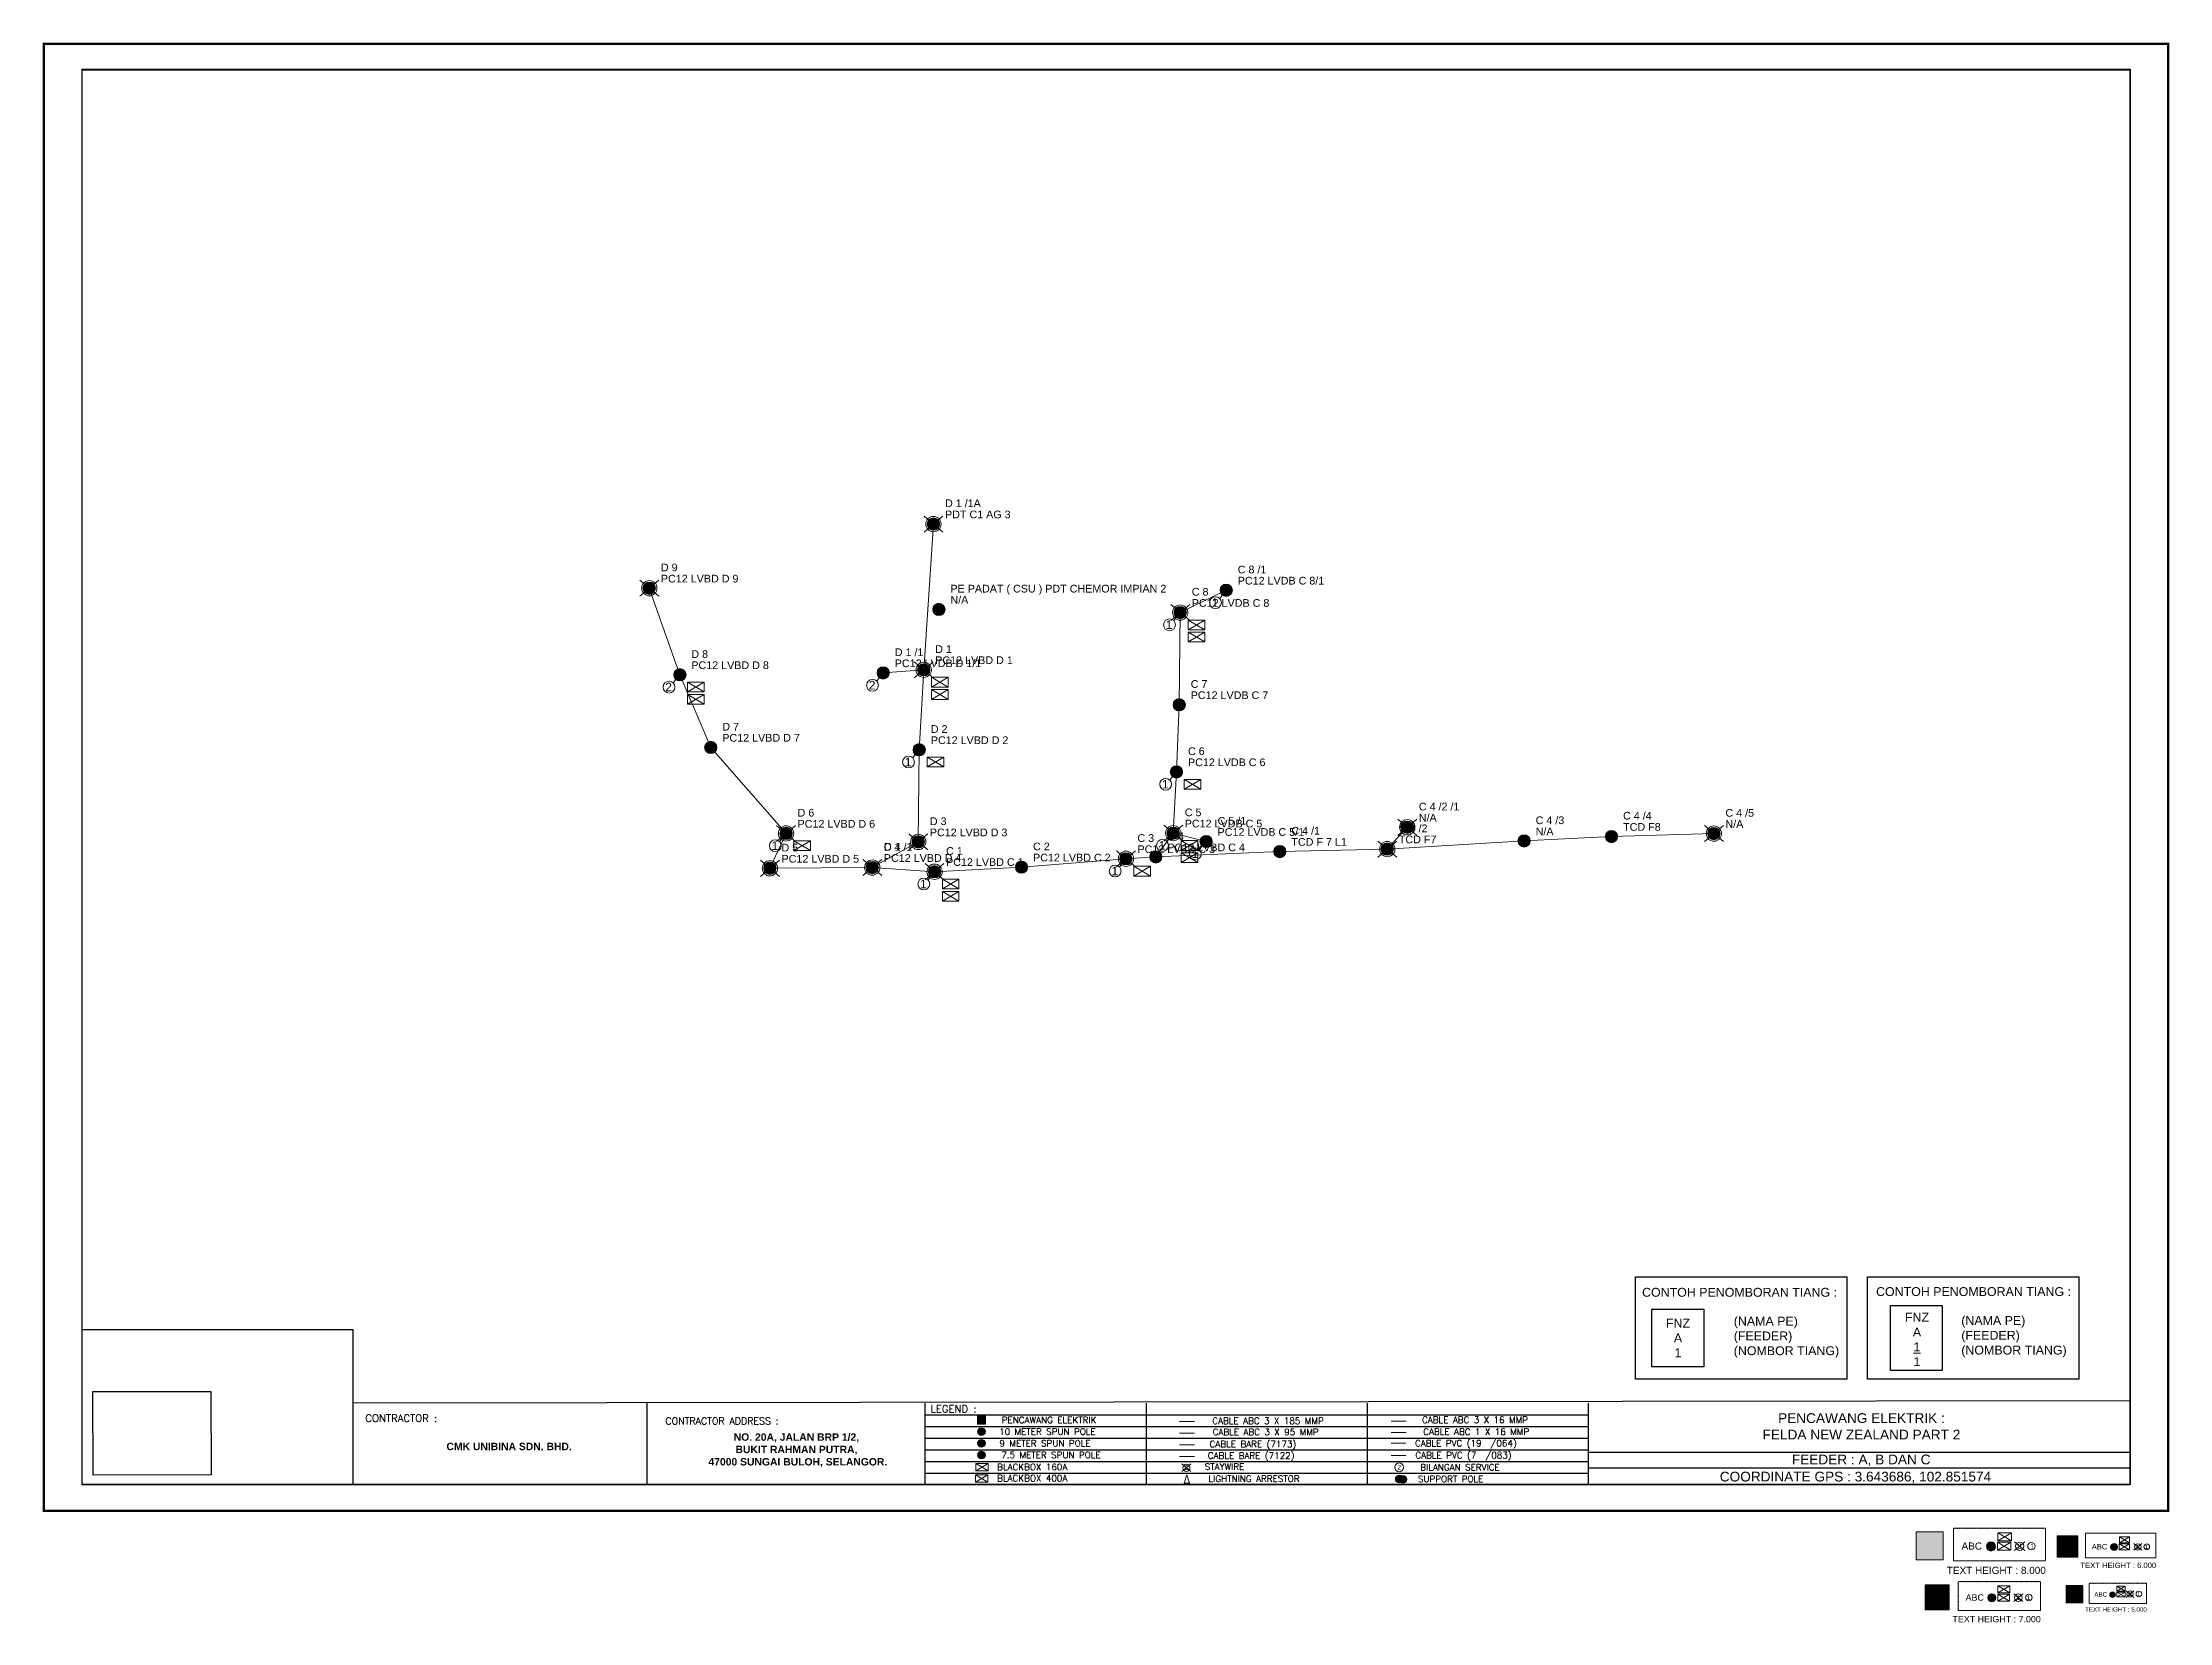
# Model space of a CAD drawing. Header units: inches. Extents: x -2907330 to 774627, y -12404360 to 10502691.
# Drawn here: x 7896 to 10293, y 250 to 2030 of the extents above; entities that cross this region are included whole.
import ezdxf
from ezdxf.enums import TextEntityAlignment as Align

# ---------------------------------------------------------------- set-up
doc = ezdxf.new("R2010")
doc.units = ezdxf.units.IN
doc.header["$MEASUREMENT"] = 0
for name, color, linetype, lineweight in [('BARE 7122', 94, 'Continuous', 0), ('BBOX 160A', 30, 'Continuous', 0), ('CABLE 185', 1, 'Continuous', 0), ('CABLE SERVICE', 7, 'Continuous', 0), ('JUMLAH SERVIS', 7, 'Continuous', 0), ('LIGHTNING ARRESTOR', 2, 'Continuous', 0), ('POLE NUMBER', 7, 'Continuous', 0), ('PVC 7083', 2, 'Continuous', 0), ('PVC 9064', 4, 'Continuous', 0), ('STAYWIRE', 7, 'Continuous', 0), ('TIANG LAMA', 112, 'Continuous', 0), ('UMBANG', 7, 'Continuous', 0)]:
    doc.layers.add(name, color=color, linetype=linetype, lineweight=lineweight)
doc.styles.add('Arial_Black', font='ariblk.ttf', dxfattribs={"height": 1})
doc.styles.add('Simplex.shk', font='simplex.shx', dxfattribs={"height": 1.75})
doc.styles.get("Standard").update_dxf_attribs({"font": 'arial.ttf', "height": 2})
doc.styles.add('style1', font='arial.ttf', dxfattribs={"height": 2})
picture_1 = doc.add_image_def('image1.png', size_in_pixel=(267, 189))

msp = doc.modelspace()

# ---------------------------------------------------------------- texts
at = {"style": 'Simplex.shk'}
for s, height, p in [('CONTRACTOR :', 8.347, (8300.5, 480.5)), ('CONTRACTOR ADDRESS :', 7.791, (8661.9, 477.5)), ('LEGEND :', 8.35, (8922.6, 491))]:
    msp.add_text(s, height=height, dxfattribs=at).set_placement(p, align=Align.MIDDLE_CENTER)
at = {"lineweight": 0, "style": 'Simplex.shk'}
for s, height, p in [('PENCAWANG ELEKTRIK ', 7.234, (9032.8, 478.6)), ('CABLE ABC 3 X 185 MMP ', 7.234, (9279.5, 477.6)), ('CABLE ABC 3 X 16 MMP', 7.234, (9510.2, 478.7)), ('9 METER SPUN POLE', 7.234, (9025.8, 452.3)), ('10 METER SPUN POLE', 7.234, (9028.5, 465.5)), ('CABLE BARE (7173) ', 7.234, (9262.5, 451.4)), ('CABLE ABC 3 X 95 MMP ', 7.234, (9276.8, 465.1)), ('CABLE PVC (19  /064)', 7.234, (9499.9, 452.4)), ('CABLE ABC 1 X 16 MMP ', 7.234, (9514, 465.3)), ('7.5 METER SPUN POLE ', 7.234, (9035, 439.2)), ('CABLE BARE (7122)', 7.234, (9258, 438.5)), ('CABLE PVC (7  /083)', 7.234, (9497.2, 438.9)), ('BLACKBOX 160A', 7.234, (9011.4, 425.7)), ('BLACKBOX 400A', 7.234, (9011.4, 413)), ('STAYWIRE', 7.23, (9228, 425.9)), ('LIGHTNING ARRESTOR', 7.234, (9261.2, 412.4)), ('SUPPORT POLE', 7.234, (9482.8, 412.2)), ('BILANGAN SERVICE', 7.234, (9493.3, 425.3))]:
    msp.add_text(s, height=height, dxfattribs=at).set_placement(p, align=Align.MIDDLE_CENTER)
at = {"color": 7, "linetype": 'Continuous', "lineweight": 0}
for s, p in [('PENCAWANG ELEKTRIK :', (9945.5, 480.7)), ('FELDA NEW ZEALAND PART 2', (9945.5, 462.1)), ('FEEDER : A, B DAN C', (9945.2, 434.1)), ('COORDINATE GPS : 3.643686, 102.851574', (9938.8, 414.8))]:
    msp.add_text(s, height=11, dxfattribs=at).set_placement(p, align=Align.MIDDLE_CENTER)
at = {"lineweight": 0, "char_height": 10}
for s, width, insert, attachment_point in [('CONTOH PENOMBORAN TIANG :', 296.615, (9698.4, 627.4), 1), ('CONTOH PENOMBORAN TIANG :', 296.615, (9962, 628.2), 1), ('FNZ \\PA\\P{\\L1\\P}1', 219.825, (10008.1, 569.3), 5), ('\\pxt11;FNZ \\P\\ptz;A\\P1', 219.825, (9738.9, 571), 5), ('\\P(NAMA PE)\\P(FEEDER)\\P(NOMBOR TIANG)', 219.825, (9801.7, 580.1), 4), ('\\P(NAMA PE)\\P(FEEDER)\\P(NOMBOR TIANG)', 219.825, (10058, 580.8), 4)]:
    msp.add_mtext_dynamic_manual_height_columns(s, width=width, gutter_width=5.26, heights=[0], dxfattribs=dict(at, insert=insert, attachment_point=attachment_point))
at = {"char_height": 8.347, "attachment_point": 1, "style": 'Arial_Black'}
for s, width, insert in [('\\pxqc;{\\fArial|b1|i0|c0|p34;NO. 20A, JALAN BRP 1/2,\\PBUKIT RAHMAN PUTRA,\\P 47000 SUNGAI BULOH, SELANGOR.}', 247.027, (8622.2, 463.5)), ('\\pxqc,t22;{\\fArial|b1|i0|c0|p34;CMK UNIBINA SDN. BHD.}', 209.739, (8317.2, 452.9))]:
    msp.add_mtext_dynamic_manual_height_columns(s, width=width, gutter_width=13.9, heights=[0], dxfattribs=dict(at, insert=insert))
at = {"layer": 'CABLE SERVICE', "style": 'style1'}
for s, height, p in [('2', 5.72, (10121.4, 333.6)), ('1', 5.91, (10135.8, 333.5)), ('1', 4.37, (10255, 333.4)), ('1', 4.37, (10265, 333.4)), ('1', 5.1, (10120.1, 275.9)), ('1', 5.1, (10131.7, 275.9)), ('1', 4.37, (10246.2, 280.3)), ('1', 4.37, (10256.2, 280.3))]:
    msp.add_text(s, height=height, dxfattribs=at).set_placement(p)
at = {"layer": 'CABLE SERVICE', "char_height": 2}
for insert, attachment_point in [((9425.2, 1533.9), 6), ((9607.6, 1537.2), 4), ((9607.6, 1507.1), 4), ((9607.6, 1495.5), 4)]:
    msp.add_mtext('\\A1;', dxfattribs=dict(at, insert=insert, attachment_point=attachment_point))
at = {"layer": 'CABLE SERVICE', "lineweight": 5, "attachment_point": 1, "style": 'style1'}
for s, width, gutter_width, insert, char_height in [('ABC', 31.025, 14, (10058.3, 340.6), 8.03), ('ABC', 23.725, 10.7, (10205, 338.9), 6.14), ('\\pxqc;TEXT HEIGHT : 8.000', 130.241, 14, (10032.4, 313.2), 8.027), ('\\pxqc;TEXT HEIGHT : 6.000', 99.598, 10.7, (10185.1, 317.9), 6.138), ('ABC', 27.694, 12.5, (10062.9, 282.2), 7.16), ('\\pxqc;TEXT HEIGHT : 5.000', 81.131, 8.75, (10191.7, 267.6), 5), ('ABC', 19.326, 8.75, (10207.9, 284.6), 5), ('\\pxqc;TEXT HEIGHT : 7.000', 116.257, 12.5, (10039.7, 257.8), 7.165)]:
    msp.add_mtext_dynamic_manual_height_columns(s, width=width, gutter_width=gutter_width, heights=[0], dxfattribs=dict(at, insert=insert, char_height=char_height))
at = {"layer": 'POLE NUMBER', "style": 'style1'}
for s, height, p in [('D 1 /1A', 8.66, (8913.1, 1506.9)), ('D 9', 8.66, (8593, 1434.6)), ('C 8 /1', 8.66, (9242.9, 1432.2)), ('PE PADAT ( CSU ) PDT CHEMOR IMPIAN 2', 8.657, (8919.2, 1410.7)), ('C 8', 8.66, (9191.1, 1407.2)), ('D 8', 8.66, (8627.3, 1337)), ('D 1 /1', 8.66, (8856.5, 1339.1)), ('D 1', 8.66, (8902.1, 1342.6)), ('C 7', 8.66, (9189.9, 1303.3)), ('D 7', 8.66, (8662.2, 1255.2)), ('D 2', 8.66, (8897.1, 1252.6)), ('C 6', 8.66, (9186.8, 1227.6)), ('C 4 /2 /1', 8.66, (9446.9, 1165.2)), ('D 6', 8.66, (8747, 1158.3)), ('D 3', 8.66, (8896, 1148.7)), ('C 5', 8.66, (9183.2, 1158.7)), ('C 5 /1', 8.66, (9220.2, 1149.2)), ('C 4 /3', 8.66, (9578.5, 1149.8)), ('C 4 /4', 8.66, (9677, 1154.9)), ('C 4 /5', 8.66, (9792.3, 1158.1)), ('D 5', 8.66, (8728.9, 1119)), ('C 1 /1', 8.66, (8844.2, 1119.8)), ('D 4', 8.66, (8844.2, 1119.8)), ('C 2', 8.66, (9012.3, 1120.3)), ('C 3', 8.66, (9129.9, 1129.8)), ('C 4', 8.66, (9163.6, 1131.8)), ('C 4 /1', 8.66, (9303.3, 1138)), ('C 4 /2', 8.66, (9424.4, 1140.7)), ('C 1', 8.66, (8914.3, 1115.2)), ('2', 5.37, (9183.1, 422.3)), ('2', 5.37, (9422.7, 422.6))]:
    msp.add_text(s, height=height, dxfattribs=at).set_placement(p)
at = {"layer": 'TIANG LAMA', "style": 'style1'}
for s, height, p in [('PDT C1 AG 3', 8.657, (8913.1, 1494.3)), ('PC12 LVBD D 9', 8.657, (8593, 1422)), ('PC12 LVDB C 8/1', 8.657, (9242.9, 1419.7)), ('N/A', 8.66, (8919.2, 1398.1)), ('PC12 LVDB C 8', 8.657, (9191.1, 1394.6)), ('PC12 LVBD D 8', 8.657, (8627.3, 1324.5)), ('PC12 LVDB D 1/1', 8.657, (8856.5, 1326.6)), ('PC12 LVBD D 1', 8.657, (8902.1, 1330.1)), ('PC12 LVDB C 7', 8.657, (9189.9, 1290.7)), ('PC12 LVBD D 7', 8.657, (8662.2, 1242.7)), ('PC12 LVBD D 2', 8.657, (8897.1, 1240)), ('PC12 LVDB C 6', 8.657, (9186.8, 1215.1)), ('PC12 LVBD D 6', 8.657, (8747, 1145.8)), ('PC12 LVDB C 5', 8.657, (9183.2, 1146.1)), ('N/A', 8.66, (9446.9, 1152.7)), ('TCD F8', 8.66, (9677, 1142.3)), ('N/A', 8.66, (9792.3, 1145.6)), ('PC12 LVBD D 3', 8.657, (8896, 1136.1)), ('PC12 LVBD C 4', 8.657, (9163.6, 1119.2)), ('PC12 LVDB C 5/1', 8.657, (9220.2, 1136.6)), ('TCD F 7 L1', 8.66, (9303.3, 1125.4)), ('TCD F7', 8.66, (9424.4, 1128.2)), ('N/A', 8.66, (9578.5, 1137.2)), ('PC12 LVBD D 5', 8.657, (8728.9, 1106.4)), ('PC12 LVBD D 4', 8.657, (8844.2, 1107.3)), ('PC12 LVBD D 4', 8.657, (8844.2, 1107.3)), ('PC12 LVBD C 1', 8.657, (8914.3, 1102.7)), ('PC12 LVBD C 2', 8.657, (9012.3, 1107.8)), ('PC12 LVBD C 3', 8.657, (9129.9, 1117.2))]:
    msp.add_text(s, height=height, dxfattribs=at).set_placement(p)

# ---------------------------------------------------------------- blocks, each defined once
blk = doc.blocks.new('TIANG_BIRU')
at = {"lineweight": 0}
h = blk.add_hatch(color=5, dxfattribs=at)
h.dxf.hatch_style = 1
h.paths.add_polyline_path([(-1.6, 0, 1), (1.6, 0, 1)])
blk.add_circle((0, 0), 1.6, dxfattribs=at)
blk = doc.blocks.new('S1')
at = {"layer": 'JUMLAH SERVIS'}
blk.add_lwpolyline([(1.11, 1.06), (2.41, 2.92)], dxfattribs=at)
at = {"layer": 'JUMLAH SERVIS', "lineweight": 0}
blk.add_circle((0, 0), 1.54, dxfattribs=at)
at = {"layer": 'JUMLAH SERVIS', "style": 'style1'}
blk.add_text('1', height=2.23, dxfattribs=at).set_placement((-0.97, -1.09))
blk = doc.blocks.new('U2')
at = {"layer": 'UMBANG', "lineweight": 0}
for p, q in [((-2.46, 2.09), (2.46, -2.09)), ((2.46, 2.09), (-2.46, -2.09))]:
    blk.add_line(p, q, dxfattribs=at)
blk.add_circle((0, 0), 1.99, dxfattribs=at)
at = {"layer": 'UMBANG', "style": 'style1'}
blk.add_text('2', height=2.43, dxfattribs=at).set_placement((-1.04, -1.18))
blk = doc.blocks.new('BK')
at = {"color": 30, "lineweight": 0}
blk.add_lwpolyline([(2.16, 1.26), (-2.16, 1.26), (-2.16, -1.26), (2.16, -1.26)], close=True, dxfattribs=at)
blk.add_lwpolyline([(-2.16, -1.26), (2.16, 1.26), (2.16, -1.26), (-2.16, 1.26)], dxfattribs=at)
blk = doc.blocks.new('U1')
at = {"layer": 'UMBANG', "lineweight": 0}
for p, q in [((-2.46, 2.09), (2.46, -2.09)), ((2.46, 2.09), (-2.46, -2.09))]:
    blk.add_line(p, q, dxfattribs=at)
blk.add_circle((0, 0), 1.99, dxfattribs=at)
at = {"layer": 'UMBANG', "style": 'style1'}
blk.add_text('1', height=2.43, dxfattribs=at).set_placement((-1.04, -1.18))
blk = doc.blocks.new('S2')
at = {"layer": 'JUMLAH SERVIS'}
blk.add_lwpolyline([(1.11, 1.06), (2.41, 2.92)], dxfattribs=at)
at = {"layer": 'JUMLAH SERVIS', "lineweight": 0}
blk.add_circle((0, 0), 1.54, dxfattribs=at)
at = {"layer": 'JUMLAH SERVIS', "style": 'style1'}
blk.add_text('2', height=2.23, dxfattribs=at).set_placement((-0.97, -1.09))

# ---------------------------------------------------------------- hatches: boundary and pattern name
at = {"lineweight": 0}
h = msp.add_hatch(color=3, dxfattribs=at)
h.dxf.hatch_style = 1
h.paths.add_polyline_path([(8958.7, 483.1), (8949.7, 483.1), (8949.7, 473.8), (8958.7, 473.8)])
h = msp.add_hatch(color=6, dxfattribs=at)
h.dxf.hatch_style = 1
h.paths.add_polyline_path([(8958.5, 465.5, 1), (8949.9, 465.5, 1)])
h = msp.add_hatch(color=5, dxfattribs=at)
h.dxf.hatch_style = 1
h.paths.add_polyline_path([(8949.9, 452.3, 1), (8958.5, 452.3, 1)])
h = msp.add_hatch(color=1, dxfattribs=at)
h.dxf.hatch_style = 1
h.paths.add_polyline_path([(8949.9, 439.1, 1), (8958.5, 439.1, 1)])
h = msp.add_hatch(color=9, dxfattribs=at)
h.dxf.hatch_style = 1
h.paths.add_polyline_path([(9420.4, 412, 1), (9429.1, 412, 1)])
h = msp.add_hatch(color=5, dxfattribs=at)
h.dxf.hatch_style = 1
h.paths.add_polyline_path([(9424.8, 411.8, 1), (9433.5, 411.8, 1)])
h = msp.add_hatch(color=3, dxfattribs=at)
h.dxf.hatch_style = 1
h.paths.add_polyline_path([(10037.7, 352.5), (10007.2, 352.5), (10007.2, 321.2), (10037.7, 321.2)])
h = msp.add_hatch(color=5, dxfattribs=at)
h.dxf.hatch_style = 1
h.paths.add_polyline_path([(10086.3, 336.1, 1), (10096.5, 336.1, 1)])
h = msp.add_hatch(color=3, dxfattribs=at)
h.dxf.hatch_style = 1
h.paths.add_polyline_path([(10189.2, 348.1), (10165.9, 348.1), (10165.9, 324.1), (10189.2, 324.1)])
h = msp.add_hatch(color=5, dxfattribs=at)
h.dxf.hatch_style = 1
h.paths.add_polyline_path([(10226.3, 335.5, 1), (10234.2, 335.5, 1)])
h = msp.add_hatch(color=3, dxfattribs=at)
h.dxf.hatch_style = 1
h.paths.add_polyline_path([(10044.5, 292.9), (10017.3, 292.9), (10017.3, 264.9), (10044.5, 264.9)])
h = msp.add_hatch(color=3, dxfattribs=at)
h.dxf.hatch_style = 1
h.paths.add_polyline_path([(10195, 292.1), (10176, 292.1), (10176, 272.6), (10195, 272.6)])
h = msp.add_hatch(color=5, dxfattribs=at)
h.dxf.hatch_style = 1
h.paths.add_polyline_path([(10087.8, 278.2, 1), (10096.9, 278.2, 1)])
h = msp.add_hatch(color=5, dxfattribs=at)
h.dxf.hatch_style = 1
h.paths.add_polyline_path([(10225.3, 281.8, 1), (10231.6, 281.8, 1)])

# ---------------------------------------------------------------- linework, layer by layer
at = {"color": 7, "linetype": 'Continuous'}
for p, q in [((8245.9, 497.8), (10248.1, 500.7)), ((9637.8, 442.5), (10247.9, 442.5)), ((9637.8, 424.8), (10247.9, 424.8))]:
    msp.add_line(p, q, dxfattribs=at)
at = {"linetype": 'Continuous'}
for p, q in [((8577.1, 497.7), (8577.1, 405.4)), ((8890.5, 497.7), (8890.5, 405.4)), ((8890.5, 484.5), (9139.6, 484.5)), ((9139.6, 497.7), (9139.6, 405.4)), ((9139.6, 484.5), (9388.7, 484.5)), ((9388.7, 497.7), (9388.7, 405.4)), ((9388.7, 484.5), (9637.8, 484.5)), ((9637.8, 497.7), (9637.8, 405.4)), ((8890.5, 471.3), (9139.6, 471.3)), ((8890.5, 458.2), (9139.6, 458.2)), ((9139.6, 471.3), (9388.7, 471.3)), ((9139.6, 458.2), (9388.7, 458.2)), ((9388.7, 471.3), (9388.7, 405.4)), ((9388.7, 471.3), (9637.8, 471.3)), ((9388.7, 458.2), (9637.8, 458.2)), ((8890.5, 445), (9139.6, 445)), ((8890.5, 431.8), (9139.6, 431.8)), ((9139.6, 445), (9388.7, 445)), ((9139.6, 431.8), (9388.7, 431.8)), ((9388.7, 445), (9637.8, 445)), ((9388.7, 431.8), (9637.8, 431.8)), ((8890.5, 418.6), (9139.6, 418.6)), ((9139.6, 418.6), (9388.7, 418.6)), ((9388.7, 418.6), (9637.8, 418.6))]:
    msp.add_line(p, q, dxfattribs=at)
at = {"linetype": 'Continuous', "const_width": 2.7}
msp.add_lwpolyline([(10291.2, 2028.9), (7897.8, 2028.9), (7897.8, 376.1), (10291.2, 376.1)], close=True, dxfattribs=at)
for points in [[(7941, 1999.6), (10247.9, 1999.6), (10247.9, 405.4), (7941, 405.4)], [(7941.2, 2000.1), (10248.1, 2000.1), (10248.1, 406), (7941.2, 406)], [(9691, 639.8), (9929.1, 639.8), (9929.1, 524.4), (9691, 524.4)], [(9952.5, 639.8), (10190.6, 639.8), (10190.6, 524.4), (9952.5, 524.4)], [(9768, 538.4), (9709.5, 538.4), (9709.5, 603.3), (9768, 603.3)], [(10036.6, 534.3), (9978.1, 534.3), (9978.1, 607.5), (10036.6, 607.5)], [(8245.9, 405.4), (7941, 405.4), (7941, 580.4), (8245.9, 580.4)]]:
    msp.add_lwpolyline(points, close=True)
at = {"color": 5, "lineweight": 0}
for points in [[(8949.7, 473.8), (8958.7, 473.8), (8958.7, 483.1), (8949.7, 483.1)], [(10007.2, 321.2), (10037.7, 321.2), (10037.7, 352.5), (10007.2, 352.5)], [(10165.9, 324.1), (10189.2, 324.1), (10189.2, 348.1), (10165.9, 348.1)], [(10017.3, 264.9), (10044.5, 264.9), (10044.5, 292.9), (10017.3, 292.9)], [(10176, 272.6), (10195, 272.6), (10195, 292.1), (10176, 292.1)]]:
    msp.add_lwpolyline(points, close=True, dxfattribs=at)
at = {"color": 1, "lineweight": 0}
for points in [[(9194, 477), (9177.3, 477)], [(8947.4, 408.6), (8961.5, 416.9), (8961.5, 408.6), (8947.4, 416.9)], [(10099.2, 342.5), (10114.7, 351.6), (10114.7, 342.5), (10099.2, 351.6)], [(10236.1, 340.2), (10247.5, 346.9), (10247.5, 340.2), (10236.1, 346.9)], [(10099.2, 283.8), (10112.6, 291.6), (10112.6, 283.8), (10099.2, 291.6)], [(10233.2, 285.7), (10242.5, 291.2), (10242.5, 285.7), (10233.2, 291.2)]]:
    msp.add_lwpolyline(points, dxfattribs=at)
at = {"color": 5, "lineweight": 0}
msp.add_lwpolyline([(9194, 463.8), (9177.3, 463.8)], dxfattribs=at)
at = {"color": 30, "lineweight": 0}
for points in [[(9432.6, 477.1), (9415.9, 477.1)], [(8947.7, 421.2), (8961.8, 429.5), (8961.8, 421.2), (8947.7, 429.5)], [(10098.9, 332), (10113.9, 340.8), (10113.9, 332), (10098.9, 340.8)], [(10236, 332.4), (10247.5, 339.1), (10247.5, 332.4), (10236, 339.1)], [(10099.1, 274.6), (10112.5, 282.4), (10112.5, 274.6), (10099.1, 282.4)], [(10233.1, 279.3), (10242.5, 284.8), (10242.5, 279.3), (10233.1, 284.8)]]:
    msp.add_lwpolyline(points, dxfattribs=at)
at = {"lineweight": 0}
msp.add_lwpolyline([(9432.6, 464.5), (9415.9, 464.5)], dxfattribs=at)
at = {"color": 6, "lineweight": 0}
msp.add_lwpolyline([(9194, 450.6), (9177.3, 450.6)], dxfattribs=at)
at = {"color": 1, "lineweight": 0}
for points in [[(8961.5, 416.9), (8947.4, 416.9), (8947.4, 408.6), (8961.5, 408.6)], [(10114.7, 351.6), (10099.2, 351.6), (10099.2, 342.5), (10114.7, 342.5)], [(10247.5, 346.9), (10236.1, 346.9), (10236.1, 340.2), (10247.5, 340.2)], [(10112.6, 291.6), (10099.2, 291.6), (10099.2, 283.8), (10112.6, 283.8)], [(10242.5, 291.2), (10233.2, 291.2), (10233.2, 285.7), (10242.5, 285.7)]]:
    msp.add_lwpolyline(points, close=True, dxfattribs=at)
at = {"color": 30, "lineweight": 0}
for points in [[(8961.8, 429.5), (8947.7, 429.5), (8947.7, 421.2), (8961.8, 421.2)], [(10113.9, 340.8), (10098.9, 340.8), (10098.9, 332), (10113.9, 332)], [(10247.5, 339.1), (10236, 339.1), (10236, 332.4), (10247.5, 332.4)], [(10112.5, 282.4), (10099.1, 282.4), (10099.1, 274.6), (10112.5, 274.6)], [(10242.5, 284.8), (10233.1, 284.8), (10233.1, 279.3), (10242.5, 279.3)]]:
    msp.add_lwpolyline(points, close=True, dxfattribs=at)
at = {"lineweight": 5}
for points in [[(10049.3, 320.1, 0.520567), (10050, 320.1, 0.520567), (10050.7, 320.1, 0.520567), (10051.4, 320.1, 0.520567), (10052.1, 320.1, 0.520567), (10052.8, 320.1, 0.520567), (10053.5, 320.1, 0.520567), (10054.2, 320.1, 0.520567), (10054.9, 320.1, 0.520567), (10055.6, 320.1, 0.520567), (10056.3, 320.1, 0.520567), (10057, 320.1, 0.520567), (10057.7, 320.1, 0.520567), (10058.4, 320.1, 0.520567), (10059.1, 320.1, 0.520567), (10059.8, 320.1, 0.520567), (10060.5, 320.1, 0.520567), (10061.2, 320.1, 0.520567), (10061.9, 320.1, 0.520567), (10062.6, 320.1, 0.520567), (10063.3, 320.1, 0.520567), (10064, 320.1, 0.520567), (10064.7, 320.1, 0.520567), (10065.4, 320.1, 0.520567), (10066.1, 320.1, 0.520567), (10066.8, 320.1, 0.520567), (10067.5, 320.1, 0.520567), (10068.2, 320.1, 0.520567), (10068.9, 320.1, 0.520567), (10069.6, 320.1, 0.520567), (10070.3, 320.1, 0.520567), (10071, 320.1, 0.520567), (10071.7, 320.1, 0.520567), (10072.4, 320.1, 0.520567), (10073.1, 320.1, 0.520567), (10073.8, 320.1, 0.520567), (10074.5, 320.1, 0.520567), (10075.2, 320.1, 0.520567), (10075.9, 320.1, 0.520567), (10076.6, 320.1, 0.520567), (10077.4, 320.1, 0.520567), (10078.1, 320.1, 0.520567), (10078.8, 320.1, 0.520567), (10079.5, 320.1, 0.520567), (10080.2, 320.1, 0.520567), (10080.9, 320.1, 0.520567), (10081.6, 320.1, 0.520567), (10082.3, 320.1, 0.520567), (10083, 320.1, 0.520567), (10083.7, 320.1, 0.520567), (10084.4, 320.1, 0.520567), (10085.1, 320.1, 0.520567), (10085.8, 320.1, 0.520567), (10086.5, 320.1, 0.520567), (10087.2, 320.1, 0.520567), (10087.9, 320.1, 0.520567), (10088.6, 320.1, 0.520567), (10089.3, 320.1, 0.520567), (10090, 320.1, 0.520567), (10090.7, 320.1, 0.520567), (10091.4, 320.1, 0.520567), (10092.1, 320.1, 0.520567), (10092.8, 320.1, 0.520567), (10093.5, 320.1, 0.520567), (10094.2, 320.1, 0.520567), (10094.9, 320.1, 0.520567), (10095.6, 320.1, 0.520567), (10096.3, 320.1, 0.520567), (10097, 320.1, 0.520567), (10097.7, 320.1, 0.520567), (10098.4, 320.1, 0.520567), (10099.1, 320.1, 0.520567), (10099.8, 320.1, 0.520567), (10100.5, 320.1, 0.520567), (10101.2, 320.1, 0.520567), (10101.9, 320.1, 0.520567), (10102.6, 320.1, 0.520567), (10103.3, 320.1, 0.520567), (10104, 320.1, 0.520567), (10104.7, 320.1, 0.520567), (10105.4, 320.1, 0.520567), (10106.1, 320.1, 0.520567), (10106.8, 320.1, 0.520567), (10107.5, 320.1, 0.520567), (10108.2, 320.1, 0.520567), (10108.9, 320.1, 0.520567), (10109.6, 320.1, 0.520567), (10110.3, 320.1, 0.520567), (10111, 320.1, 0.520567), (10111.7, 320.1, 0.520567), (10112.5, 320.1, 0.520567), (10113.2, 320.1, 0.520567), (10113.9, 320.1, 0.520567), (10114.6, 320.1, 0.520567), (10115.3, 320.1, 0.520567), (10116, 320.1, 0.520567), (10116.7, 320.1, 0.520567), (10117.4, 320.1, 0.520567), (10118.1, 320.1, 0.520567), (10118.8, 320.1, 0.520567), (10119.5, 320.1, 0.520567), (10120.2, 320.1, 0.520567), (10120.9, 320.1, 0.520567), (10121.6, 320.1, 0.520567), (10122.3, 320.1, 0.520567), (10123, 320.1, 0.520567), (10123.7, 320.1, 0.520567), (10124.4, 320.1, 0.520567), (10125.1, 320.1, 0.520567), (10125.8, 320.1, 0.520567), (10126.5, 320.1, 0.520567), (10127.2, 320.1, 0.520567), (10127.9, 320.1, 0.520567), (10128.6, 320.1, 0.520567), (10129.3, 320.1, 0.520567), (10130, 320.1, 0.520567), (10130.7, 320.1, 0.520567), (10131.4, 320.1, 0.520567), (10132.1, 320.1, 0.520567), (10132.8, 320.1, 0.520567), (10133.5, 320.1, 0.520567), (10134.2, 320.1, 0.520567), (10134.9, 320.1, 0.520567), (10135.6, 320.1, 0.520567), (10136.3, 320.1, 0.520567), (10137, 320.1, 0.520567), (10137.7, 320.1, 0.520567), (10138.4, 320.1, 0.520567), (10139.1, 320.1, 0.520567), (10139.8, 320.1, 0.520567), (10140.5, 320.1, 0.520567), (10141.2, 320.1, 0.520567), (10141.9, 320.1, 0.520567), (10142.6, 320.1, 0.520567), (10143.3, 320.1, 0.520567), (10144, 320.1, 0.520567), (10144.7, 320.1, 0.520567), (10145.4, 320.1, 0.520567), (10146.1, 320.1, 0.520567), (10146.8, 320.1, 0.520567), (10147.6, 320.1, 0.520567), (10148.3, 320.1, 0.520567), (10149, 320.1, 0.520567), (10149.7, 320.1, 0.520567), (10150.4, 320.1, 0.520567), (10151.1, 320.1, 0.520567), (10151.8, 320.1, 0.520567), (10152.5, 320.1, 0.520567), (10152.7, 320.6, 0.520567), (10152.7, 321.3, 0.520567), (10152.7, 322, 0.520567), (10152.7, 322.7, 0.520567), (10152.7, 323.4, 0.520567), (10152.7, 324.1, 0.520567), (10152.7, 324.8, 0.520567), (10152.7, 325.5, 0.520567), (10152.7, 326.2, 0.520567), (10152.7, 326.9, 0.520567), (10152.7, 327.6, 0.520567), (10152.7, 328.3, 0.520567), (10152.7, 329, 0.520567), (10152.7, 329.7, 0.520567), (10152.7, 330.4, 0.520567), (10152.7, 331.1, 0.520567), (10152.7, 331.8, 0.520567), (10152.7, 332.5, 0.520567), (10152.7, 333.2, 0.520567), (10152.7, 333.9, 0.520567), (10152.7, 334.6, 0.520567), (10152.7, 335.3, 0.520567), (10152.7, 336, 0.520567), (10152.7, 336.7, 0.520567), (10152.7, 337.4, 0.520567), (10152.7, 338.1, 0.520567), (10152.7, 338.8, 0.520567), (10152.7, 339.5, 0.520567), (10152.7, 340.2, 0.520567), (10152.7, 340.9, 0.520567), (10152.7, 341.6, 0.520567), (10152.7, 342.3, 0.520567), (10152.7, 343, 0.520567), (10152.7, 343.7, 0.520567), (10152.7, 344.4, 0.520567), (10152.7, 345.1, 0.520567), (10152.7, 345.8, 0.520567), (10152.7, 346.5, 0.520567), (10152.7, 347.2, 0.520567), (10152.7, 348, 0.520567), (10152.7, 348.7, 0.520567), (10152.7, 349.4, 0.520567), (10152.7, 350.1, 0.520567), (10152.7, 350.8, 0.520567), (10152.7, 351.5, 0.520567), (10152.7, 352.2, 0.520567), (10152.7, 352.9, 0.520567), (10152.7, 353.6, 0.520567), (10152.7, 354.3, 0.520567), (10152.7, 355, 0.520567), (10152.7, 355.7, 0.520567), (10152.7, 356.4, 0.520567), (10152, 356.4, 0.520567), (10151.3, 356.4, 0.520567), (10150.6, 356.4, 0.520567), (10149.9, 356.4, 0.520567), (10149.2, 356.4, 0.520567), (10148.5, 356.4, 0.520567), (10147.8, 356.4, 0.520567), (10147.1, 356.4, 0.520567), (10146.4, 356.4, 0.520567), (10145.7, 356.4, 0.520567), (10145, 356.4, 0.520567), (10144.3, 356.4, 0.520567), (10143.6, 356.4, 0.520567), (10142.9, 356.4, 0.520567), (10142.2, 356.4, 0.520567), (10141.5, 356.4, 0.520567), (10140.8, 356.4, 0.520567), (10140.1, 356.4, 0.520567), (10139.4, 356.4, 0.520567), (10138.7, 356.4, 0.520567), (10138, 356.4, 0.520567), (10137.3, 356.4, 0.520567), (10136.6, 356.4, 0.520567), (10135.9, 356.4, 0.520567), (10135.2, 356.4, 0.520567), (10134.5, 356.4, 0.520567), (10133.8, 356.4, 0.520567), (10133.1, 356.4, 0.520567), (10132.4, 356.4, 0.520567), (10131.7, 356.4, 0.520567), (10131, 356.4, 0.520567), (10130.3, 356.4, 0.520567), (10129.6, 356.4, 0.520567), (10128.9, 356.4, 0.520567), (10128.2, 356.4, 0.520567), (10127.5, 356.4, 0.520567), (10126.8, 356.4, 0.520567), (10126.1, 356.4, 0.520567), (10125.4, 356.4, 0.520567), (10124.7, 356.4, 0.520567), (10124, 356.4, 0.520567), (10123.3, 356.4, 0.520567), (10122.6, 356.4, 0.520567), (10121.9, 356.4, 0.520567), (10121.2, 356.4, 0.520567), (10120.5, 356.4, 0.520567), (10119.7, 356.4, 0.520567), (10119, 356.4, 0.520567), (10118.3, 356.4, 0.520567), (10117.6, 356.4, 0.520567), (10116.9, 356.4, 0.520567), (10116.2, 356.4, 0.520567), (10115.5, 356.4, 0.520567), (10114.8, 356.4, 0.520567), (10114.1, 356.4, 0.520567), (10113.4, 356.4, 0.520567), (10112.7, 356.4, 0.520567), (10112, 356.4, 0.520567), (10111.3, 356.4, 0.520567), (10110.6, 356.4, 0.520567), (10109.9, 356.4, 0.520567), (10109.2, 356.4, 0.520567), (10108.5, 356.4, 0.520567), (10107.8, 356.4, 0.520567), (10107.1, 356.4, 0.520567), (10106.4, 356.4, 0.520567), (10105.7, 356.4, 0.520567), (10105, 356.4, 0.520567), (10104.3, 356.4, 0.520567), (10103.6, 356.4, 0.520567), (10102.9, 356.4, 0.520567), (10102.2, 356.4, 0.520567), (10101.5, 356.4, 0.520567), (10100.8, 356.4, 0.520567), (10100.1, 356.4, 0.520567), (10099.4, 356.4, 0.520567), (10098.7, 356.4, 0.520567), (10098, 356.4, 0.520567), (10097.3, 356.4, 0.520567), (10096.6, 356.4, 0.520567), (10095.9, 356.4, 0.520567), (10095.2, 356.4, 0.520567), (10094.5, 356.4, 0.520567), (10093.8, 356.4, 0.520567), (10093.1, 356.4, 0.520567), (10092.4, 356.4, 0.520567), (10091.7, 356.4, 0.520567), (10091, 356.4, 0.520567), (10090.3, 356.4, 0.520567), (10089.6, 356.4, 0.520567), (10088.9, 356.4, 0.520567), (10088.2, 356.4, 0.520567), (10087.5, 356.4, 0.520567), (10086.8, 356.4, 0.520567), (10086.1, 356.4, 0.520567), (10085.4, 356.4, 0.520567), (10084.6, 356.4, 0.520567), (10083.9, 356.4, 0.520567), (10083.2, 356.4, 0.520567), (10082.5, 356.4, 0.520567), (10081.8, 356.4, 0.520567), (10081.1, 356.4, 0.520567), (10080.4, 356.4, 0.520567), (10079.7, 356.4, 0.520567), (10079, 356.4, 0.520567), (10078.3, 356.4, 0.520567), (10077.6, 356.4, 0.520567), (10076.9, 356.4, 0.520567), (10076.2, 356.4, 0.520567), (10075.5, 356.4, 0.520567), (10074.8, 356.4, 0.520567), (10074.1, 356.4, 0.520567), (10073.4, 356.4, 0.520567), (10072.7, 356.4, 0.520567), (10072, 356.4, 0.520567), (10071.3, 356.4, 0.520567), (10070.6, 356.4, 0.520567), (10069.9, 356.4, 0.520567), (10069.2, 356.4, 0.520567), (10068.5, 356.4, 0.520567), (10067.8, 356.4, 0.520567), (10067.1, 356.4, 0.520567), (10066.4, 356.4, 0.520567), (10065.7, 356.4, 0.520567), (10065, 356.4, 0.520567), (10064.3, 356.4, 0.520567), (10063.6, 356.4, 0.520567), (10062.9, 356.4, 0.520567), (10062.2, 356.4, 0.520567), (10061.5, 356.4, 0.520567), (10060.8, 356.4, 0.520567), (10060.1, 356.4, 0.520567), (10059.4, 356.4, 0.520567), (10058.7, 356.4, 0.520567), (10058, 356.4, 0.520567), (10057.3, 356.4, 0.520567), (10056.6, 356.4, 0.520567), (10055.9, 356.4, 0.520567), (10055.2, 356.4, 0.520567), (10054.5, 356.4, 0.520567), (10053.8, 356.4, 0.520567), (10053.1, 356.4, 0.520567), (10052.4, 356.4, 0.520567), (10051.7, 356.4, 0.520567), (10051, 356.4, 0.520567), (10050.3, 356.4, 0.520567), (10049.6, 356.4, 0.520567), (10049.3, 356, 0.520567), (10049.3, 355.3, 0.520567), (10049.3, 354.6, 0.520567), (10049.3, 353.9, 0.520567), (10049.3, 353.2, 0.520567), (10049.3, 352.5, 0.520567), (10049.3, 351.8, 0.520567), (10049.3, 351.1, 0.520567), (10049.3, 350.4, 0.520567), (10049.3, 349.7, 0.520567), (10049.3, 349, 0.520567), (10049.3, 348.3, 0.520567), (10049.3, 347.6, 0.520567), (10049.3, 346.9, 0.520567), (10049.3, 346.2, 0.520567), (10049.3, 345.4, 0.520567), (10049.3, 344.7, 0.520567), (10049.3, 344, 0.520567), (10049.3, 343.3, 0.520567), (10049.3, 342.6, 0.520567), (10049.3, 341.9, 0.520567), (10049.3, 341.2, 0.520567), (10049.3, 340.5, 0.520567), (10049.3, 339.8, 0.520567), (10049.3, 339.1, 0.520567), (10049.3, 338.4, 0.520567), (10049.3, 337.7, 0.520567), (10049.3, 337, 0.520567), (10049.3, 336.3, 0.520567), (10049.3, 335.6, 0.520567), (10049.3, 334.9, 0.520567), (10049.3, 334.2, 0.520567), (10049.3, 333.5, 0.520567), (10049.3, 332.8, 0.520567), (10049.3, 332.1, 0.520567), (10049.3, 331.4, 0.520567), (10049.3, 330.7, 0.520567), (10049.3, 330, 0.520567), (10049.3, 329.3, 0.520567), (10049.3, 328.6, 0.520567), (10049.3, 327.9, 0.520567), (10049.3, 327.2, 0.520567), (10049.3, 326.5, 0.520567), (10049.3, 325.8, 0.520567), (10049.3, 325.1, 0.520567), (10049.3, 324.4, 0.520567), (10049.3, 323.7, 0.520567), (10049.3, 323, 0.520567), (10049.3, 322.3, 0.520567), (10049.3, 321.6, 0.520567), (10049.3, 320.9, 0.520567)], [(10198.1, 323.3, 0.520567), (10198.6, 323.3, 0.520567), (10199.1, 323.3, 0.520567), (10199.7, 323.3, 0.520567), (10200.2, 323.3, 0.520567), (10200.7, 323.3, 0.520567), (10201.3, 323.3, 0.520567), (10201.8, 323.3, 0.520567), (10202.4, 323.3, 0.520567), (10202.9, 323.3, 0.520567), (10203.4, 323.3, 0.520567), (10204, 323.3, 0.520567), (10204.5, 323.3, 0.520567), (10205, 323.3, 0.520567), (10205.6, 323.3, 0.520567), (10206.1, 323.3, 0.520567), (10206.6, 323.3, 0.520567), (10207.2, 323.3, 0.520567), (10207.7, 323.3, 0.520567), (10208.3, 323.3, 0.520567), (10208.8, 323.3, 0.520567), (10209.3, 323.3, 0.520567), (10209.9, 323.3, 0.520567), (10210.4, 323.3, 0.520567), (10210.9, 323.3, 0.520567), (10211.5, 323.3, 0.520567), (10212, 323.3, 0.520567), (10212.6, 323.3, 0.520567), (10213.1, 323.3, 0.520567), (10213.6, 323.3, 0.520567), (10214.2, 323.3, 0.520567), (10214.7, 323.3, 0.520567), (10215.2, 323.3, 0.520567), (10215.8, 323.3, 0.520567), (10216.3, 323.3, 0.520567), (10216.8, 323.3, 0.520567), (10217.4, 323.3, 0.520567), (10217.9, 323.3, 0.520567), (10218.5, 323.3, 0.520567), (10219, 323.3, 0.520567), (10219.5, 323.3, 0.520567), (10220.1, 323.3, 0.520567), (10220.6, 323.3, 0.520567), (10221.1, 323.3, 0.520567), (10221.7, 323.3, 0.520567), (10222.2, 323.3, 0.520567), (10222.8, 323.3, 0.520567), (10223.3, 323.3, 0.520567), (10223.8, 323.3, 0.520567), (10224.4, 323.3, 0.520567), (10224.9, 323.3, 0.520567), (10225.4, 323.3, 0.520567), (10226, 323.3, 0.520567), (10226.5, 323.3, 0.520567), (10227, 323.3, 0.520567), (10227.6, 323.3, 0.520567), (10228.1, 323.3, 0.520567), (10228.7, 323.3, 0.520567), (10229.2, 323.3, 0.520567), (10229.7, 323.3, 0.520567), (10230.3, 323.3, 0.520567), (10230.8, 323.3, 0.520567), (10231.3, 323.3, 0.520567), (10231.9, 323.3, 0.520567), (10232.4, 323.3, 0.520567), (10233, 323.3, 0.520567), (10233.5, 323.3, 0.520567), (10234, 323.3, 0.520567), (10234.6, 323.3, 0.520567), (10235.1, 323.3, 0.520567), (10235.6, 323.3, 0.520567), (10236.2, 323.3, 0.520567), (10236.7, 323.3, 0.520567), (10237.2, 323.3, 0.520567), (10237.8, 323.3, 0.520567), (10238.3, 323.3, 0.520567), (10238.9, 323.3, 0.520567), (10239.4, 323.3, 0.520567), (10239.9, 323.3, 0.520567), (10240.5, 323.3, 0.520567), (10241, 323.3, 0.520567), (10241.5, 323.3, 0.520567), (10242.1, 323.3, 0.520567), (10242.6, 323.3, 0.520567), (10243.2, 323.3, 0.520567), (10243.7, 323.3, 0.520567), (10244.2, 323.3, 0.520567), (10244.8, 323.3, 0.520567), (10245.3, 323.3, 0.520567), (10245.8, 323.3, 0.520567), (10246.4, 323.3, 0.520567), (10246.9, 323.3, 0.520567), (10247.4, 323.3, 0.520567), (10248, 323.3, 0.520567), (10248.5, 323.3, 0.520567), (10249.1, 323.3, 0.520567), (10249.6, 323.3, 0.520567), (10250.1, 323.3, 0.520567), (10250.7, 323.3, 0.520567), (10251.2, 323.3, 0.520567), (10251.7, 323.3, 0.520567), (10252.3, 323.3, 0.520567), (10252.8, 323.3, 0.520567), (10253.4, 323.3, 0.520567), (10253.9, 323.3, 0.520567), (10254.4, 323.3, 0.520567), (10255, 323.3, 0.520567), (10255.5, 323.3, 0.520567), (10256, 323.3, 0.520567), (10256.6, 323.3, 0.520567), (10257.1, 323.3, 0.520567), (10257.6, 323.3, 0.520567), (10258.2, 323.3, 0.520567), (10258.7, 323.3, 0.520567), (10259.3, 323.3, 0.520567), (10259.8, 323.3, 0.520567), (10260.3, 323.3, 0.520567), (10260.9, 323.3, 0.520567), (10261.4, 323.3, 0.520567), (10261.9, 323.3, 0.520567), (10262.5, 323.3, 0.520567), (10263, 323.3, 0.520567), (10263.6, 323.3, 0.520567), (10264.1, 323.3, 0.520567), (10264.6, 323.3, 0.520567), (10265.2, 323.3, 0.520567), (10265.7, 323.3, 0.520567), (10266.2, 323.3, 0.520567), (10266.8, 323.3, 0.520567), (10267.3, 323.3, 0.520567), (10267.8, 323.3, 0.520567), (10268.4, 323.3, 0.520567), (10268.9, 323.3, 0.520567), (10269.5, 323.3, 0.520567), (10270, 323.3, 0.520567), (10270.5, 323.3, 0.520567), (10271.1, 323.3, 0.520567), (10271.6, 323.3, 0.520567), (10272.1, 323.3, 0.520567), (10272.7, 323.3, 0.520567), (10273.2, 323.3, 0.520567), (10273.8, 323.3, 0.520567), (10274.3, 323.3, 0.520567), (10274.8, 323.3, 0.520567), (10275.4, 323.3, 0.520567), (10275.9, 323.3, 0.520567), (10276.4, 323.3, 0.520567), (10277, 323.3, 0.520567), (10277.2, 323.6, 0.520567), (10277.2, 324.1, 0.520567), (10277.2, 324.7, 0.520567), (10277.2, 325.2, 0.520567), (10277.2, 325.8, 0.520567), (10277.2, 326.3, 0.520567), (10277.2, 326.8, 0.520567), (10277.2, 327.4, 0.520567), (10277.2, 327.9, 0.520567), (10277.2, 328.4, 0.520567), (10277.2, 329, 0.520567), (10277.2, 329.5, 0.520567), (10277.2, 330, 0.520567), (10277.2, 330.6, 0.520567), (10277.2, 331.1, 0.520567), (10277.2, 331.7, 0.520567), (10277.2, 332.2, 0.520567), (10277.2, 332.7, 0.520567), (10277.2, 333.3, 0.520567), (10277.2, 333.8, 0.520567), (10277.2, 334.3, 0.520567), (10277.2, 334.9, 0.520567), (10277.2, 335.4, 0.520567), (10277.2, 336, 0.520567), (10277.2, 336.5, 0.520567), (10277.2, 337, 0.520567), (10277.2, 337.6, 0.520567), (10277.2, 338.1, 0.520567), (10277.2, 338.6, 0.520567), (10277.2, 339.2, 0.520567), (10277.2, 339.7, 0.520567), (10277.2, 340.2, 0.520567), (10277.2, 340.8, 0.520567), (10277.2, 341.3, 0.520567), (10277.2, 341.9, 0.520567), (10277.2, 342.4, 0.520567), (10277.2, 342.9, 0.520567), (10277.2, 343.5, 0.520567), (10277.2, 344, 0.520567), (10277.2, 344.5, 0.520567), (10277.2, 345.1, 0.520567), (10277.2, 345.6, 0.520567), (10277.2, 346.2, 0.520567), (10277.2, 346.7, 0.520567), (10277.2, 347.2, 0.520567), (10277.2, 347.8, 0.520567), (10277.2, 348.3, 0.520567), (10277.2, 348.8, 0.520567), (10277.2, 349.4, 0.520567), (10277.2, 349.9, 0.520567), (10277.2, 350.4, 0.520567), (10277.2, 351, 0.520567), (10276.6, 351, 0.520567), (10276.1, 351, 0.520567), (10275.6, 351, 0.520567), (10275, 351, 0.520567), (10274.5, 351, 0.520567), (10274, 351, 0.520567), (10273.4, 351, 0.520567), (10272.9, 351, 0.520567), (10272.4, 351, 0.520567), (10271.8, 351, 0.520567), (10271.3, 351, 0.520567), (10270.7, 351, 0.520567), (10270.2, 351, 0.520567), (10269.7, 351, 0.520567), (10269.1, 351, 0.520567), (10268.6, 351, 0.520567), (10268.1, 351, 0.520567), (10267.5, 351, 0.520567), (10267, 351, 0.520567), (10266.4, 351, 0.520567), (10265.9, 351, 0.520567), (10265.4, 351, 0.520567), (10264.8, 351, 0.520567), (10264.3, 351, 0.520567), (10263.8, 351, 0.520567), (10263.2, 351, 0.520567), (10262.7, 351, 0.520567), (10262.2, 351, 0.520567), (10261.6, 351, 0.520567), (10261.1, 351, 0.520567), (10260.5, 351, 0.520567), (10260, 351, 0.520567), (10259.5, 351, 0.520567), (10258.9, 351, 0.520567), (10258.4, 351, 0.520567), (10257.9, 351, 0.520567), (10257.3, 351, 0.520567), (10256.8, 351, 0.520567), (10256.2, 351, 0.520567), (10255.7, 351, 0.520567), (10255.2, 351, 0.520567), (10254.6, 351, 0.520567), (10254.1, 351, 0.520567), (10253.6, 351, 0.520567), (10253, 351, 0.520567), (10252.5, 351, 0.520567), (10252, 351, 0.520567), (10251.4, 351, 0.520567), (10250.9, 351, 0.520567), (10250.3, 351, 0.520567), (10249.8, 351, 0.520567), (10249.3, 351, 0.520567), (10248.7, 351, 0.520567), (10248.2, 351, 0.520567), (10247.7, 351, 0.520567), (10247.1, 351, 0.520567), (10246.6, 351, 0.520567), (10246, 351, 0.520567), (10245.5, 351, 0.520567), (10245, 351, 0.520567), (10244.4, 351, 0.520567), (10243.9, 351, 0.520567), (10243.4, 351, 0.520567), (10242.8, 351, 0.520567), (10242.3, 351, 0.520567), (10241.8, 351, 0.520567), (10241.2, 351, 0.520567), (10240.7, 351, 0.520567), (10240.1, 351, 0.520567), (10239.6, 351, 0.520567), (10239.1, 351, 0.520567), (10238.5, 351, 0.520567), (10238, 351, 0.520567), (10237.5, 351, 0.520567), (10236.9, 351, 0.520567), (10236.4, 351, 0.520567), (10235.8, 351, 0.520567), (10235.3, 351, 0.520567), (10234.8, 351, 0.520567), (10234.2, 351, 0.520567), (10233.7, 351, 0.520567), (10233.2, 351, 0.520567), (10232.6, 351, 0.520567), (10232.1, 351, 0.520567), (10231.6, 351, 0.520567), (10231, 351, 0.520567), (10230.5, 351, 0.520567), (10229.9, 351, 0.520567), (10229.4, 351, 0.520567), (10228.9, 351, 0.520567), (10228.3, 351, 0.520567), (10227.8, 351, 0.520567), (10227.3, 351, 0.520567), (10226.7, 351, 0.520567), (10226.2, 351, 0.520567), (10225.6, 351, 0.520567), (10225.1, 351, 0.520567), (10224.6, 351, 0.520567), (10224, 351, 0.520567), (10223.5, 351, 0.520567), (10223, 351, 0.520567), (10222.4, 351, 0.520567), (10221.9, 351, 0.520567), (10221.4, 351, 0.520567), (10220.8, 351, 0.520567), (10220.3, 351, 0.520567), (10219.7, 351, 0.520567), (10219.2, 351, 0.520567), (10218.7, 351, 0.520567), (10218.1, 351, 0.520567), (10217.6, 351, 0.520567), (10217.1, 351, 0.520567), (10216.5, 351, 0.520567), (10216, 351, 0.520567), (10215.4, 351, 0.520567), (10214.9, 351, 0.520567), (10214.4, 351, 0.520567), (10213.8, 351, 0.520567), (10213.3, 351, 0.520567), (10212.8, 351, 0.520567), (10212.2, 351, 0.520567), (10211.7, 351, 0.520567), (10211.2, 351, 0.520567), (10210.6, 351, 0.520567), (10210.1, 351, 0.520567), (10209.5, 351, 0.520567), (10209, 351, 0.520567), (10208.5, 351, 0.520567), (10207.9, 351, 0.520567), (10207.4, 351, 0.520567), (10206.9, 351, 0.520567), (10206.3, 351, 0.520567), (10205.8, 351, 0.520567), (10205.2, 351, 0.520567), (10204.7, 351, 0.520567), (10204.2, 351, 0.520567), (10203.6, 351, 0.520567), (10203.1, 351, 0.520567), (10202.6, 351, 0.520567), (10202, 351, 0.520567), (10201.5, 351, 0.520567), (10201, 351, 0.520567), (10200.4, 351, 0.520567), (10199.9, 351, 0.520567), (10199.3, 351, 0.520567), (10198.8, 351, 0.520567), (10198.3, 351, 0.520567), (10198.1, 350.7, 0.520567), (10198.1, 350.1, 0.520567), (10198.1, 349.6, 0.520567), (10198.1, 349.1, 0.520567), (10198.1, 348.5, 0.520567), (10198.1, 348, 0.520567), (10198.1, 347.5, 0.520567), (10198.1, 346.9, 0.520567), (10198.1, 346.4, 0.520567), (10198.1, 345.8, 0.520567), (10198.1, 345.3, 0.520567), (10198.1, 344.8, 0.520567), (10198.1, 344.2, 0.520567), (10198.1, 343.7, 0.520567), (10198.1, 343.2, 0.520567), (10198.1, 342.6, 0.520567), (10198.1, 342.1, 0.520567), (10198.1, 341.6, 0.520567), (10198.1, 341, 0.520567), (10198.1, 340.5, 0.520567), (10198.1, 339.9, 0.520567), (10198.1, 339.4, 0.520567), (10198.1, 338.9, 0.520567), (10198.1, 338.3, 0.520567), (10198.1, 337.8, 0.520567), (10198.1, 337.3, 0.520567), (10198.1, 336.7, 0.520567), (10198.1, 336.2, 0.520567), (10198.1, 335.6, 0.520567), (10198.1, 335.1, 0.520567), (10198.1, 334.6, 0.520567), (10198.1, 334, 0.520567), (10198.1, 333.5, 0.520567), (10198.1, 333, 0.520567), (10198.1, 332.4, 0.520567), (10198.1, 331.9, 0.520567), (10198.1, 331.4, 0.520567), (10198.1, 330.8, 0.520567), (10198.1, 330.3, 0.520567), (10198.1, 329.7, 0.520567), (10198.1, 329.2, 0.520567), (10198.1, 328.7, 0.520567), (10198.1, 328.1, 0.520567), (10198.1, 327.6, 0.520567), (10198.1, 327.1, 0.520567), (10198.1, 326.5, 0.520567), (10198.1, 326, 0.520567), (10198.1, 325.4, 0.520567), (10198.1, 324.9, 0.520567), (10198.1, 324.4, 0.520567), (10198.1, 323.8, 0.520567)], [(10054.8, 264, 0.520567), (10055.4, 264, 0.520567), (10056.1, 264, 0.520567), (10056.7, 264, 0.520567), (10057.3, 264, 0.520567), (10057.9, 264, 0.520567), (10058.6, 264, 0.520567), (10059.2, 264, 0.520567), (10059.8, 264, 0.520567), (10060.4, 264, 0.520567), (10061.1, 264, 0.520567), (10061.7, 264, 0.520567), (10062.3, 264, 0.520567), (10062.9, 264, 0.520567), (10063.6, 264, 0.520567), (10064.2, 264, 0.520567), (10064.8, 264, 0.520567), (10065.5, 264, 0.520567), (10066.1, 264, 0.520567), (10066.7, 264, 0.520567), (10067.3, 264, 0.520567), (10068, 264, 0.520567), (10068.6, 264, 0.520567), (10069.2, 264, 0.520567), (10069.8, 264, 0.520567), (10070.5, 264, 0.520567), (10071.1, 264, 0.520567), (10071.7, 264, 0.520567), (10072.3, 264, 0.520567), (10073, 264, 0.520567), (10073.6, 264, 0.520567), (10074.2, 264, 0.520567), (10074.9, 264, 0.520567), (10075.5, 264, 0.520567), (10076.1, 264, 0.520567), (10076.7, 264, 0.520567), (10077.4, 264, 0.520567), (10078, 264, 0.520567), (10078.6, 264, 0.520567), (10079.2, 264, 0.520567), (10079.9, 264, 0.520567), (10080.5, 264, 0.520567), (10081.1, 264, 0.520567), (10081.7, 264, 0.520567), (10082.4, 264, 0.520567), (10083, 264, 0.520567), (10083.6, 264, 0.520567), (10084.3, 264, 0.520567), (10084.9, 264, 0.520567), (10085.5, 264, 0.520567), (10086.1, 264, 0.520567), (10086.8, 264, 0.520567), (10087.4, 264, 0.520567), (10088, 264, 0.520567), (10088.6, 264, 0.520567), (10089.3, 264, 0.520567), (10089.9, 264, 0.520567), (10090.5, 264, 0.520567), (10091.1, 264, 0.520567), (10091.8, 264, 0.520567), (10092.4, 264, 0.520567), (10093, 264, 0.520567), (10093.7, 264, 0.520567), (10094.3, 264, 0.520567), (10094.9, 264, 0.520567), (10095.5, 264, 0.520567), (10096.2, 264, 0.520567), (10096.8, 264, 0.520567), (10097.4, 264, 0.520567), (10098, 264, 0.520567), (10098.7, 264, 0.520567), (10099.3, 264, 0.520567), (10099.9, 264, 0.520567), (10100.5, 264, 0.520567), (10101.2, 264, 0.520567), (10101.8, 264, 0.520567), (10102.4, 264, 0.520567), (10103.1, 264, 0.520567), (10103.7, 264, 0.520567), (10104.3, 264, 0.520567), (10104.9, 264, 0.520567), (10105.6, 264, 0.520567), (10106.2, 264, 0.520567), (10106.8, 264, 0.520567), (10107.4, 264, 0.520567), (10108.1, 264, 0.520567), (10108.7, 264, 0.520567), (10109.3, 264, 0.520567), (10109.9, 264, 0.520567), (10110.6, 264, 0.520567), (10111.2, 264, 0.520567), (10111.8, 264, 0.520567), (10112.5, 264, 0.520567), (10113.1, 264, 0.520567), (10113.7, 264, 0.520567), (10114.3, 264, 0.520567), (10115, 264, 0.520567), (10115.6, 264, 0.520567), (10116.2, 264, 0.520567), (10116.8, 264, 0.520567), (10117.5, 264, 0.520567), (10118.1, 264, 0.520567), (10118.7, 264, 0.520567), (10119.3, 264, 0.520567), (10120, 264, 0.520567), (10120.6, 264, 0.520567), (10121.2, 264, 0.520567), (10121.8, 264, 0.520567), (10122.5, 264, 0.520567), (10123.1, 264, 0.520567), (10123.7, 264, 0.520567), (10124.4, 264, 0.520567), (10125, 264, 0.520567), (10125.6, 264, 0.520567), (10126.2, 264, 0.520567), (10126.9, 264, 0.520567), (10127.5, 264, 0.520567), (10128.1, 264, 0.520567), (10128.7, 264, 0.520567), (10129.4, 264, 0.520567), (10130, 264, 0.520567), (10130.6, 264, 0.520567), (10131.2, 264, 0.520567), (10131.9, 264, 0.520567), (10132.5, 264, 0.520567), (10133.1, 264, 0.520567), (10133.8, 264, 0.520567), (10134.4, 264, 0.520567), (10135, 264, 0.520567), (10135.6, 264, 0.520567), (10136.3, 264, 0.520567), (10136.9, 264, 0.520567), (10137.5, 264, 0.520567), (10138.1, 264, 0.520567), (10138.8, 264, 0.520567), (10139.4, 264, 0.520567), (10140, 264, 0.520567), (10140.6, 264, 0.520567), (10141.3, 264, 0.520567), (10141.9, 264, 0.520567), (10142.5, 264, 0.520567), (10143.2, 264, 0.520567), (10143.8, 264, 0.520567), (10144.4, 264, 0.520567), (10145, 264, 0.520567), (10145.7, 264, 0.520567), (10146.3, 264, 0.520567), (10146.9, 264, 0.520567), (10147.1, 264.4, 0.520567), (10147.1, 265, 0.520567), (10147.1, 265.6, 0.520567), (10147.1, 266.3, 0.520567), (10147.1, 266.9, 0.520567), (10147.1, 267.5, 0.520567), (10147.1, 268.1, 0.520567), (10147.1, 268.8, 0.520567), (10147.1, 269.4, 0.520567), (10147.1, 270, 0.520567), (10147.1, 270.6, 0.520567), (10147.1, 271.3, 0.520567), (10147.1, 271.9, 0.520567), (10147.1, 272.5, 0.520567), (10147.1, 273.1, 0.520567), (10147.1, 273.8, 0.520567), (10147.1, 274.4, 0.520567), (10147.1, 275, 0.520567), (10147.1, 275.7, 0.520567), (10147.1, 276.3, 0.520567), (10147.1, 276.9, 0.520567), (10147.1, 277.5, 0.520567), (10147.1, 278.2, 0.520567), (10147.1, 278.8, 0.520567), (10147.1, 279.4, 0.520567), (10147.1, 280, 0.520567), (10147.1, 280.7, 0.520567), (10147.1, 281.3, 0.520567), (10147.1, 281.9, 0.520567), (10147.1, 282.5, 0.520567), (10147.1, 283.2, 0.520567), (10147.1, 283.8, 0.520567), (10147.1, 284.4, 0.520567), (10147.1, 285.1, 0.520567), (10147.1, 285.7, 0.520567), (10147.1, 286.3, 0.520567), (10147.1, 286.9, 0.520567), (10147.1, 287.6, 0.520567), (10147.1, 288.2, 0.520567), (10147.1, 288.8, 0.520567), (10147.1, 289.4, 0.520567), (10147.1, 290.1, 0.520567), (10147.1, 290.7, 0.520567), (10147.1, 291.3, 0.520567), (10147.1, 291.9, 0.520567), (10147.1, 292.6, 0.520567), (10147.1, 293.2, 0.520567), (10147.1, 293.8, 0.520567), (10147.1, 294.5, 0.520567), (10147.1, 295.1, 0.520567), (10147.1, 295.7, 0.520567), (10147.1, 296.3, 0.520567), (10146.5, 296.4, 0.520567), (10145.9, 296.4, 0.520567), (10145.3, 296.4, 0.520567), (10144.7, 296.4, 0.520567), (10144, 296.4, 0.520567), (10143.4, 296.4, 0.520567), (10142.8, 296.4, 0.520567), (10142.1, 296.4, 0.520567), (10141.5, 296.4, 0.520567), (10140.9, 296.4, 0.520567), (10140.3, 296.4, 0.520567), (10139.6, 296.4, 0.520567), (10139, 296.4, 0.520567), (10138.4, 296.4, 0.520567), (10137.8, 296.4, 0.520567), (10137.1, 296.4, 0.520567), (10136.5, 296.4, 0.520567), (10135.9, 296.4, 0.520567), (10135.3, 296.4, 0.520567), (10134.6, 296.4, 0.520567), (10134, 296.4, 0.520567), (10133.4, 296.4, 0.520567), (10132.8, 296.4, 0.520567), (10132.1, 296.4, 0.520567), (10131.5, 296.4, 0.520567), (10130.9, 296.4, 0.520567), (10130.2, 296.4, 0.520567), (10129.6, 296.4, 0.520567), (10129, 296.4, 0.520567), (10128.4, 296.4, 0.520567), (10127.7, 296.4, 0.520567), (10127.1, 296.4, 0.520567), (10126.5, 296.4, 0.520567), (10125.9, 296.4, 0.520567), (10125.2, 296.4, 0.520567), (10124.6, 296.4, 0.520567), (10124, 296.4, 0.520567), (10123.4, 296.4, 0.520567), (10122.7, 296.4, 0.520567), (10122.1, 296.4, 0.520567), (10121.5, 296.4, 0.520567), (10120.8, 296.4, 0.520567), (10120.2, 296.4, 0.520567), (10119.6, 296.4, 0.520567), (10119, 296.4, 0.520567), (10118.3, 296.4, 0.520567), (10117.7, 296.4, 0.520567), (10117.1, 296.4, 0.520567), (10116.5, 296.4, 0.520567), (10115.8, 296.4, 0.520567), (10115.2, 296.4, 0.520567), (10114.6, 296.4, 0.520567), (10114, 296.4, 0.520567), (10113.3, 296.4, 0.520567), (10112.7, 296.4, 0.520567), (10112.1, 296.4, 0.520567), (10111.4, 296.4, 0.520567), (10110.8, 296.4, 0.520567), (10110.2, 296.4, 0.520567), (10109.6, 296.4, 0.520567), (10108.9, 296.4, 0.520567), (10108.3, 296.4, 0.520567), (10107.7, 296.4, 0.520567), (10107.1, 296.4, 0.520567), (10106.4, 296.4, 0.520567), (10105.8, 296.4, 0.520567), (10105.2, 296.4, 0.520567), (10104.6, 296.4, 0.520567), (10103.9, 296.4, 0.520567), (10103.3, 296.4, 0.520567), (10102.7, 296.4, 0.520567), (10102, 296.4, 0.520567), (10101.4, 296.4, 0.520567), (10100.8, 296.4, 0.520567), (10100.2, 296.4, 0.520567), (10099.5, 296.4, 0.520567), (10098.9, 296.4, 0.520567), (10098.3, 296.4, 0.520567), (10097.7, 296.4, 0.520567), (10097, 296.4, 0.520567), (10096.4, 296.4, 0.520567), (10095.8, 296.4, 0.520567), (10095.2, 296.4, 0.520567), (10094.5, 296.4, 0.520567), (10093.9, 296.4, 0.520567), (10093.3, 296.4, 0.520567), (10092.6, 296.4, 0.520567), (10092, 296.4, 0.520567), (10091.4, 296.4, 0.520567), (10090.8, 296.4, 0.520567), (10090.1, 296.4, 0.520567), (10089.5, 296.4, 0.520567), (10088.9, 296.4, 0.520567), (10088.3, 296.4, 0.520567), (10087.6, 296.4, 0.520567), (10087, 296.4, 0.520567), (10086.4, 296.4, 0.520567), (10085.8, 296.4, 0.520567), (10085.1, 296.4, 0.520567), (10084.5, 296.4, 0.520567), (10083.9, 296.4, 0.520567), (10083.2, 296.4, 0.520567), (10082.6, 296.4, 0.520567), (10082, 296.4, 0.520567), (10081.4, 296.4, 0.520567), (10080.7, 296.4, 0.520567), (10080.1, 296.4, 0.520567), (10079.5, 296.4, 0.520567), (10078.9, 296.4, 0.520567), (10078.2, 296.4, 0.520567), (10077.6, 296.4, 0.520567), (10077, 296.4, 0.520567), (10076.4, 296.4, 0.520567), (10075.7, 296.4, 0.520567), (10075.1, 296.4, 0.520567), (10074.5, 296.4, 0.520567), (10073.8, 296.4, 0.520567), (10073.2, 296.4, 0.520567), (10072.6, 296.4, 0.520567), (10072, 296.4, 0.520567), (10071.3, 296.4, 0.520567), (10070.7, 296.4, 0.520567), (10070.1, 296.4, 0.520567), (10069.5, 296.4, 0.520567), (10068.8, 296.4, 0.520567), (10068.2, 296.4, 0.520567), (10067.6, 296.4, 0.520567), (10067, 296.4, 0.520567), (10066.3, 296.4, 0.520567), (10065.7, 296.4, 0.520567), (10065.1, 296.4, 0.520567), (10064.4, 296.4, 0.520567), (10063.8, 296.4, 0.520567), (10063.2, 296.4, 0.520567), (10062.6, 296.4, 0.520567), (10061.9, 296.4, 0.520567), (10061.3, 296.4, 0.520567), (10060.7, 296.4, 0.520567), (10060.1, 296.4, 0.520567), (10059.4, 296.4, 0.520567), (10058.8, 296.4, 0.520567), (10058.2, 296.4, 0.520567), (10057.6, 296.4, 0.520567), (10056.9, 296.4, 0.520567), (10056.3, 296.4, 0.520567), (10055.7, 296.4, 0.520567), (10055.1, 296.4, 0.520567), (10054.8, 296, 0.520567), (10054.8, 295.4, 0.520567), (10054.8, 294.7, 0.520567), (10054.8, 294.1, 0.520567), (10054.8, 293.5, 0.520567), (10054.8, 292.8, 0.520567), (10054.8, 292.2, 0.520567), (10054.8, 291.6, 0.520567), (10054.8, 291, 0.520567), (10054.8, 290.3, 0.520567), (10054.8, 289.7, 0.520567), (10054.8, 289.1, 0.520567), (10054.8, 288.5, 0.520567), (10054.8, 287.8, 0.520567), (10054.8, 287.2, 0.520567), (10054.8, 286.6, 0.520567), (10054.8, 286, 0.520567), (10054.8, 285.3, 0.520567), (10054.8, 284.7, 0.520567), (10054.8, 284.1, 0.520567), (10054.8, 283.4, 0.520567), (10054.8, 282.8, 0.520567), (10054.8, 282.2, 0.520567), (10054.8, 281.6, 0.520567), (10054.8, 280.9, 0.520567), (10054.8, 280.3, 0.520567), (10054.8, 279.7, 0.520567), (10054.8, 279.1, 0.520567), (10054.8, 278.4, 0.520567), (10054.8, 277.8, 0.520567), (10054.8, 277.2, 0.520567), (10054.8, 276.6, 0.520567), (10054.8, 275.9, 0.520567), (10054.8, 275.3, 0.520567), (10054.8, 274.7, 0.520567), (10054.8, 274, 0.520567), (10054.8, 273.4, 0.520567), (10054.8, 272.8, 0.520567), (10054.8, 272.2, 0.520567), (10054.8, 271.5, 0.520567), (10054.8, 270.9, 0.520567), (10054.8, 270.3, 0.520567), (10054.8, 269.7, 0.520567), (10054.8, 269, 0.520567), (10054.8, 268.4, 0.520567), (10054.8, 267.8, 0.520567), (10054.8, 267.2, 0.520567), (10054.8, 266.5, 0.520567), (10054.8, 265.9, 0.520567), (10054.8, 265.3, 0.520567), (10054.8, 264.6, 0.520567)], [(10202.2, 271.9, 0.520567), (10202.7, 271.9, 0.520567), (10203.1, 271.9, 0.520567), (10203.5, 271.9, 0.520567), (10204, 271.9, 0.520567), (10204.4, 271.9, 0.520567), (10204.9, 271.9, 0.520567), (10205.3, 271.9, 0.520567), (10205.7, 271.9, 0.520567), (10206.2, 271.9, 0.520567), (10206.6, 271.9, 0.520567), (10207, 271.9, 0.520567), (10207.5, 271.9, 0.520567), (10207.9, 271.9, 0.520567), (10208.3, 271.9, 0.520567), (10208.8, 271.9, 0.520567), (10209.2, 271.9, 0.520567), (10209.7, 271.9, 0.520567), (10210.1, 271.9, 0.520567), (10210.5, 271.9, 0.520567), (10211, 271.9, 0.520567), (10211.4, 271.9, 0.520567), (10211.8, 271.9, 0.520567), (10212.3, 271.9, 0.520567), (10212.7, 271.9, 0.520567), (10213.2, 271.9, 0.520567), (10213.6, 271.9, 0.520567), (10214, 271.9, 0.520567), (10214.5, 271.9, 0.520567), (10214.9, 271.9, 0.520567), (10215.3, 271.9, 0.520567), (10215.8, 271.9, 0.520567), (10216.2, 271.9, 0.520567), (10216.7, 271.9, 0.520567), (10217.1, 271.9, 0.520567), (10217.5, 271.9, 0.520567), (10218, 271.9, 0.520567), (10218.4, 271.9, 0.520567), (10218.8, 271.9, 0.520567), (10219.3, 271.9, 0.520567), (10219.7, 271.9, 0.520567), (10220.2, 271.9, 0.520567), (10220.6, 271.9, 0.520567), (10221, 271.9, 0.520567), (10221.5, 271.9, 0.520567), (10221.9, 271.9, 0.520567), (10222.3, 271.9, 0.520567), (10222.8, 271.9, 0.520567), (10223.2, 271.9, 0.520567), (10223.7, 271.9, 0.520567), (10224.1, 271.9, 0.520567), (10224.5, 271.9, 0.520567), (10225, 271.9, 0.520567), (10225.4, 271.9, 0.520567), (10225.8, 271.9, 0.520567), (10226.3, 271.9, 0.520567), (10226.7, 271.9, 0.520567), (10227.2, 271.9, 0.520567), (10227.6, 271.9, 0.520567), (10228, 271.9, 0.520567), (10228.5, 271.9, 0.520567), (10228.9, 271.9, 0.520567), (10229.3, 271.9, 0.520567), (10229.8, 271.9, 0.520567), (10230.2, 271.9, 0.520567), (10230.7, 271.9, 0.520567), (10231.1, 271.9, 0.520567), (10231.5, 271.9, 0.520567), (10232, 271.9, 0.520567), (10232.4, 271.9, 0.520567), (10232.8, 271.9, 0.520567), (10233.3, 271.9, 0.520567), (10233.7, 271.9, 0.520567), (10234.1, 271.9, 0.520567), (10234.6, 271.9, 0.520567), (10235, 271.9, 0.520567), (10235.5, 271.9, 0.520567), (10235.9, 271.9, 0.520567), (10236.3, 271.9, 0.520567), (10236.8, 271.9, 0.520567), (10237.2, 271.9, 0.520567), (10237.6, 271.9, 0.520567), (10238.1, 271.9, 0.520567), (10238.5, 271.9, 0.520567), (10239, 271.9, 0.520567), (10239.4, 271.9, 0.520567), (10239.8, 271.9, 0.520567), (10240.3, 271.9, 0.520567), (10240.7, 271.9, 0.520567), (10241.1, 271.9, 0.520567), (10241.6, 271.9, 0.520567), (10242, 271.9, 0.520567), (10242.5, 271.9, 0.520567), (10242.9, 271.9, 0.520567), (10243.3, 271.9, 0.520567), (10243.8, 271.9, 0.520567), (10244.2, 271.9, 0.520567), (10244.6, 271.9, 0.520567), (10245.1, 271.9, 0.520567), (10245.5, 271.9, 0.520567), (10246, 271.9, 0.520567), (10246.4, 271.9, 0.520567), (10246.8, 271.9, 0.520567), (10247.3, 271.9, 0.520567), (10247.7, 271.9, 0.520567), (10248.1, 271.9, 0.520567), (10248.6, 271.9, 0.520567), (10249, 271.9, 0.520567), (10249.5, 271.9, 0.520567), (10249.9, 271.9, 0.520567), (10250.3, 271.9, 0.520567), (10250.8, 271.9, 0.520567), (10251.2, 271.9, 0.520567), (10251.6, 271.9, 0.520567), (10252.1, 271.9, 0.520567), (10252.5, 271.9, 0.520567), (10253, 271.9, 0.520567), (10253.4, 271.9, 0.520567), (10253.8, 271.9, 0.520567), (10254.3, 271.9, 0.520567), (10254.7, 271.9, 0.520567), (10255.1, 271.9, 0.520567), (10255.6, 271.9, 0.520567), (10256, 271.9, 0.520567), (10256.5, 271.9, 0.520567), (10256.9, 271.9, 0.520567), (10257.3, 271.9, 0.520567), (10257.8, 271.9, 0.520567), (10258.2, 271.9, 0.520567), (10258.6, 271.9, 0.520567), (10259.1, 271.9, 0.520567), (10259.5, 271.9, 0.520567), (10259.9, 271.9, 0.520567), (10260.4, 271.9, 0.520567), (10260.8, 271.9, 0.520567), (10261.3, 271.9, 0.520567), (10261.7, 271.9, 0.520567), (10262.1, 271.9, 0.520567), (10262.6, 271.9, 0.520567), (10263, 271.9, 0.520567), (10263.4, 271.9, 0.520567), (10263.9, 271.9, 0.520567), (10264.3, 271.9, 0.520567), (10264.8, 271.9, 0.520567), (10265.2, 271.9, 0.520567), (10265.6, 271.9, 0.520567), (10266.1, 271.9, 0.520567), (10266.5, 271.9, 0.520567), (10266.7, 272.2, 0.520567), (10266.7, 272.6, 0.520567), (10266.7, 273.1, 0.520567), (10266.7, 273.5, 0.520567), (10266.7, 273.9, 0.520567), (10266.7, 274.4, 0.520567), (10266.7, 274.8, 0.520567), (10266.7, 275.2, 0.520567), (10266.7, 275.7, 0.520567), (10266.7, 276.1, 0.520567), (10266.7, 276.6, 0.520567), (10266.7, 277, 0.520567), (10266.7, 277.4, 0.520567), (10266.7, 277.9, 0.520567), (10266.7, 278.3, 0.520567), (10266.7, 278.7, 0.520567), (10266.7, 279.2, 0.520567), (10266.7, 279.6, 0.520567), (10266.7, 280.1, 0.520567), (10266.7, 280.5, 0.520567), (10266.7, 280.9, 0.520567), (10266.7, 281.4, 0.520567), (10266.7, 281.8, 0.520567), (10266.7, 282.2, 0.520567), (10266.7, 282.7, 0.520567), (10266.7, 283.1, 0.520567), (10266.7, 283.6, 0.520567), (10266.7, 284, 0.520567), (10266.7, 284.4, 0.520567), (10266.7, 284.9, 0.520567), (10266.7, 285.3, 0.520567), (10266.7, 285.7, 0.520567), (10266.7, 286.2, 0.520567), (10266.7, 286.6, 0.520567), (10266.7, 287.1, 0.520567), (10266.7, 287.5, 0.520567), (10266.7, 287.9, 0.520567), (10266.7, 288.4, 0.520567), (10266.7, 288.8, 0.520567), (10266.7, 289.2, 0.520567), (10266.7, 289.7, 0.520567), (10266.7, 290.1, 0.520567), (10266.7, 290.6, 0.520567), (10266.7, 291, 0.520567), (10266.7, 291.4, 0.520567), (10266.7, 291.9, 0.520567), (10266.7, 292.3, 0.520567), (10266.7, 292.7, 0.520567), (10266.7, 293.2, 0.520567), (10266.7, 293.6, 0.520567), (10266.7, 294.1, 0.520567), (10266.7, 294.5, 0.520567), (10266.2, 294.5, 0.520567), (10265.8, 294.5, 0.520567), (10265.4, 294.5, 0.520567), (10264.9, 294.5, 0.520567), (10264.5, 294.5, 0.520567), (10264.1, 294.5, 0.520567), (10263.6, 294.5, 0.520567), (10263.2, 294.5, 0.520567), (10262.7, 294.5, 0.520567), (10262.3, 294.5, 0.520567), (10261.9, 294.5, 0.520567), (10261.4, 294.5, 0.520567), (10261, 294.5, 0.520567), (10260.6, 294.5, 0.520567), (10260.1, 294.5, 0.520567), (10259.7, 294.5, 0.520567), (10259.2, 294.5, 0.520567), (10258.8, 294.5, 0.520567), (10258.4, 294.5, 0.520567), (10257.9, 294.5, 0.520567), (10257.5, 294.5, 0.520567), (10257.1, 294.5, 0.520567), (10256.6, 294.5, 0.520567), (10256.2, 294.5, 0.520567), (10255.7, 294.5, 0.520567), (10255.3, 294.5, 0.520567), (10254.9, 294.5, 0.520567), (10254.4, 294.5, 0.520567), (10254, 294.5, 0.520567), (10253.6, 294.5, 0.520567), (10253.1, 294.5, 0.520567), (10252.7, 294.5, 0.520567), (10252.3, 294.5, 0.520567), (10251.8, 294.5, 0.520567), (10251.4, 294.5, 0.520567), (10250.9, 294.5, 0.520567), (10250.5, 294.5, 0.520567), (10250.1, 294.5, 0.520567), (10249.6, 294.5, 0.520567), (10249.2, 294.5, 0.520567), (10248.8, 294.5, 0.520567), (10248.3, 294.5, 0.520567), (10247.9, 294.5, 0.520567), (10247.4, 294.5, 0.520567), (10247, 294.5, 0.520567), (10246.6, 294.5, 0.520567), (10246.1, 294.5, 0.520567), (10245.7, 294.5, 0.520567), (10245.3, 294.5, 0.520567), (10244.8, 294.5, 0.520567), (10244.4, 294.5, 0.520567), (10243.9, 294.5, 0.520567), (10243.5, 294.5, 0.520567), (10243.1, 294.5, 0.520567), (10242.6, 294.5, 0.520567), (10242.2, 294.5, 0.520567), (10241.8, 294.5, 0.520567), (10241.3, 294.5, 0.520567), (10240.9, 294.5, 0.520567), (10240.4, 294.5, 0.520567), (10240, 294.5, 0.520567), (10239.6, 294.5, 0.520567), (10239.1, 294.5, 0.520567), (10238.7, 294.5, 0.520567), (10238.3, 294.5, 0.520567), (10237.8, 294.5, 0.520567), (10237.4, 294.5, 0.520567), (10236.9, 294.5, 0.520567), (10236.5, 294.5, 0.520567), (10236.1, 294.5, 0.520567), (10235.6, 294.5, 0.520567), (10235.2, 294.5, 0.520567), (10234.8, 294.5, 0.520567), (10234.3, 294.5, 0.520567), (10233.9, 294.5, 0.520567), (10233.4, 294.5, 0.520567), (10233, 294.5, 0.520567), (10232.6, 294.5, 0.520567), (10232.1, 294.5, 0.520567), (10231.7, 294.5, 0.520567), (10231.3, 294.5, 0.520567), (10230.8, 294.5, 0.520567), (10230.4, 294.5, 0.520567), (10229.9, 294.5, 0.520567), (10229.5, 294.5, 0.520567), (10229.1, 294.5, 0.520567), (10228.6, 294.5, 0.520567), (10228.2, 294.5, 0.520567), (10227.8, 294.5, 0.520567), (10227.3, 294.5, 0.520567), (10226.9, 294.5, 0.520567), (10226.5, 294.5, 0.520567), (10226, 294.5, 0.520567), (10225.6, 294.5, 0.520567), (10225.1, 294.5, 0.520567), (10224.7, 294.5, 0.520567), (10224.3, 294.5, 0.520567), (10223.8, 294.5, 0.520567), (10223.4, 294.5, 0.520567), (10223, 294.5, 0.520567), (10222.5, 294.5, 0.520567), (10222.1, 294.5, 0.520567), (10221.6, 294.5, 0.520567), (10221.2, 294.5, 0.520567), (10220.8, 294.5, 0.520567), (10220.3, 294.5, 0.520567), (10219.9, 294.5, 0.520567), (10219.5, 294.5, 0.520567), (10219, 294.5, 0.520567), (10218.6, 294.5, 0.520567), (10218.1, 294.5, 0.520567), (10217.7, 294.5, 0.520567), (10217.3, 294.5, 0.520567), (10216.8, 294.5, 0.520567), (10216.4, 294.5, 0.520567), (10216, 294.5, 0.520567), (10215.5, 294.5, 0.520567), (10215.1, 294.5, 0.520567), (10214.6, 294.5, 0.520567), (10214.2, 294.5, 0.520567), (10213.8, 294.5, 0.520567), (10213.3, 294.5, 0.520567), (10212.9, 294.5, 0.520567), (10212.5, 294.5, 0.520567), (10212, 294.5, 0.520567), (10211.6, 294.5, 0.520567), (10211.1, 294.5, 0.520567), (10210.7, 294.5, 0.520567), (10210.3, 294.5, 0.520567), (10209.8, 294.5, 0.520567), (10209.4, 294.5, 0.520567), (10209, 294.5, 0.520567), (10208.5, 294.5, 0.520567), (10208.1, 294.5, 0.520567), (10207.6, 294.5, 0.520567), (10207.2, 294.5, 0.520567), (10206.8, 294.5, 0.520567), (10206.3, 294.5, 0.520567), (10205.9, 294.5, 0.520567), (10205.5, 294.5, 0.520567), (10205, 294.5, 0.520567), (10204.6, 294.5, 0.520567), (10204.1, 294.5, 0.520567), (10203.7, 294.5, 0.520567), (10203.3, 294.5, 0.520567), (10202.8, 294.5, 0.520567), (10202.4, 294.5, 0.520567), (10202.2, 294.2, 0.520567), (10202.2, 293.8, 0.520567), (10202.2, 293.4, 0.520567), (10202.2, 292.9, 0.520567), (10202.2, 292.5, 0.520567), (10202.2, 292.1, 0.520567), (10202.2, 291.6, 0.520567), (10202.2, 291.2, 0.520567), (10202.2, 290.7, 0.520567), (10202.2, 290.3, 0.520567), (10202.2, 289.9, 0.520567), (10202.2, 289.4, 0.520567), (10202.2, 289, 0.520567), (10202.2, 288.6, 0.520567), (10202.2, 288.1, 0.520567), (10202.2, 287.7, 0.520567), (10202.2, 287.2, 0.520567), (10202.2, 286.8, 0.520567), (10202.2, 286.4, 0.520567), (10202.2, 285.9, 0.520567), (10202.2, 285.5, 0.520567), (10202.2, 285.1, 0.520567), (10202.2, 284.6, 0.520567), (10202.2, 284.2, 0.520567), (10202.2, 283.7, 0.520567), (10202.2, 283.3, 0.520567), (10202.2, 282.9, 0.520567), (10202.2, 282.4, 0.520567), (10202.2, 282, 0.520567), (10202.2, 281.6, 0.520567), (10202.2, 281.1, 0.520567), (10202.2, 280.7, 0.520567), (10202.2, 280.2, 0.520567), (10202.2, 279.8, 0.520567), (10202.2, 279.4, 0.520567), (10202.2, 278.9, 0.520567), (10202.2, 278.5, 0.520567), (10202.2, 278.1, 0.520567), (10202.2, 277.6, 0.520567), (10202.2, 277.2, 0.520567), (10202.2, 276.8, 0.520567), (10202.2, 276.3, 0.520567), (10202.2, 275.9, 0.520567), (10202.2, 275.4, 0.520567), (10202.2, 275, 0.520567), (10202.2, 274.6, 0.520567), (10202.2, 274.1, 0.520567), (10202.2, 273.7, 0.520567), (10202.2, 273.3, 0.520567), (10202.2, 272.8, 0.520567), (10202.2, 272.4, 0.520567)]]:
    msp.add_lwpolyline(points, format="xyb", close=True, dxfattribs=at)
at = {"color": 0, "lineweight": 0}
msp.add_circle((8954.2, 465.5), 4.35, dxfattribs=at)
at = {"lineweight": 0}
for centre, radius in [((8954.2, 452.3), 4.35), ((8954.2, 439.1), 4.35), ((9424.8, 425.2), 4.96), ((9424.8, 412), 4.35), ((9429.1, 411.8), 4.35), ((10091.4, 336.1), 5.11), ((10123.8, 336.4), 4.7), ((10137, 336.5), 4.16), ((10230.2, 335.5), 3.91), ((10256.9, 335.5), 3.59), ((10267, 335.7), 3.18), ((10092.4, 278.2), 4.56), ((10122.3, 278.4), 4.19), ((10134.1, 278.6), 3.72), ((10228.4, 281.8), 3.18), ((10248.1, 282.5), 3.59), ((10258.1, 282.6), 3.18)]:
    msp.add_circle(centre, radius, dxfattribs=at)
at = {"layer": 'BARE 7122', "lineweight": 0}
msp.add_lwpolyline([(9194, 437.4), (9177.3, 437.4)], dxfattribs=at)
at = {"layer": 'CABLE 185'}
for p, q in [((8614.4, 1318), (8580, 1415.5)), ((8649.2, 1236.2), (8614.4, 1318)), ((8889.1, 1323.6), (8884.1, 1233.6)), ((9173.8, 1208.6), (9177, 1284.2)), ((8734, 1139.3), (8649.2, 1236.2)), ((8884.1, 1233.6), (8883, 1129.7)), ((9170.2, 1139.6), (9173.8, 1208.6)), ((8715.9, 1100), (8734, 1139.3)), ((8883, 1129.7), (8831.2, 1100.8)), ((9150.6, 1112.8), (9170.2, 1139.6)), ((8999.3, 1101.3), (9117, 1110.7)), ((9117, 1110.7), (9150.6, 1112.8)), ((8831.2, 1100.8), (8715.9, 1100)), ((8901.3, 1096.2), (8999.3, 1101.3))]:
    msp.add_line(p, q, dxfattribs=at)
at = {"layer": 'CABLE SERVICE'}
for p, q in [((8889.1, 1323.6), (8900.1, 1487.8)), ((9411.4, 1121.7), (9433.9, 1146.2)), ((9411.4, 1121.7), (9565.5, 1130.8)), ((9565.5, 1130.8), (9664, 1135.8)), ((9664, 1135.8), (9779.3, 1139.1)), ((9150.6, 1112.8), (9290.3, 1118.9)), ((9290.3, 1118.9), (9411.4, 1121.7)), ((8901.3, 1096.2), (8831.2, 1100.8))]:
    msp.add_line(p, q, dxfattribs=at)
at = {"layer": 'CABLE SERVICE', "lineweight": 0}
for p, q in [((10118, 341.3), (10129.7, 331.4)), ((10129.7, 341.3), (10118, 331.4)), ((10252.5, 339.3), (10261.4, 331.8)), ((10261.4, 339.3), (10252.5, 331.8)), ((10117.1, 282.8), (10127.5, 274)), ((10127.5, 282.8), (10117.1, 274)), ((10243.7, 286.2), (10252.5, 278.7)), ((10252.5, 286.2), (10243.7, 278.7))]:
    msp.add_line(p, q, dxfattribs=at)
at = {"layer": 'LIGHTNING ARRESTOR', "lineweight": 0}
msp.add_lwpolyline([(9185.6, 416.7), (9182.7, 407.3), (9188.6, 407.3), (9185.6, 416.7)], dxfattribs=at)
at = {"layer": 'PVC 7083'}
for p, q in [((9178.1, 1388.1), (9229.9, 1413.2)), ((9177, 1284.2), (9178.1, 1388.1)), ((8889.1, 1323.6), (8843.5, 1320.1)), ((9170.2, 1139.6), (9207.2, 1130.2))]:
    msp.add_line(p, q, dxfattribs=at)
at = {"layer": 'PVC 7083', "lineweight": 0}
msp.add_lwpolyline([(9432.3, 438.7), (9415.6, 438.7)], dxfattribs=at)
at = {"layer": 'PVC 9064', "lineweight": 0}
msp.add_lwpolyline([(9432.3, 452.4), (9415.6, 452.4)], dxfattribs=at)
at = {"layer": 'STAYWIRE', "lineweight": 0}
for p, q in [((9179.9, 429.1), (9190.1, 420.5)), ((9190.1, 429.1), (9179.9, 420.5))]:
    msp.add_line(p, q, dxfattribs=at)
msp.add_circle((9185, 424.8), 4.1, dxfattribs=at)

# ---------------------------------------------------------------- block references
at = {"xscale": 4.328327687549047, "yscale": 4.328327687549047, "zscale": 4.328327687549047}
for p in [(8900.1, 1487.8), (8580, 1415.5), (9229.9, 1413.2), (8906.2, 1391.6), (9178.1, 1388.1), (8614.4, 1318), (8843.5, 1320.1), (8889.1, 1323.6), (9177, 1284.2), (8649.2, 1236.2), (8884.1, 1233.6), (9173.8, 1208.6), (9433.9, 1146.2), (8734, 1139.3), (8883, 1129.7), (9170.2, 1139.6), (9207.2, 1130.2), (9411.4, 1121.7), (9565.5, 1130.8), (9664, 1135.8), (9779.3, 1139.1), (8715.9, 1100), (8831.2, 1100.8), (8831.2, 1100.8), (8901.3, 1096.2), (8999.3, 1101.3), (9117, 1110.7), (9150.6, 1112.8), (9290.3, 1118.9)]:
    msp.add_blockref('TIANG_BIRU', p, dxfattribs=at)
at = {"layer": 'BBOX 160A', "xscale": 4.328327687549047, "yscale": 4.328327687549047, "zscale": 4.328327687549047}
for p in [(9196.3, 1374.2), (9196.3, 1360.4), (8632.5, 1304.1), (8632.5, 1290.2), (8907.3, 1309.7), (8907.3, 1295.8), (8902.3, 1219.7), (9192, 1194.7), (8752.2, 1125.4), (9188.4, 1125.7), (9135.1, 1096.8), (9188.4, 1111.9), (8919.5, 1082.3), (8919.5, 1068.5)]:
    msp.add_blockref('BK', p, dxfattribs=at)
at = {"layer": 'JUMLAH SERVIS', "xscale": 4.328327687549047, "yscale": 4.328327687549047, "zscale": 4.328327687549047}
for name, p in [('S1', (9217.8, 1399.3)), ('S1', (9166, 1374.3)), ('S2', (8831.4, 1306.2)), ('S2', (8602.2, 1304.1)), ('S1', (8872, 1219.7)), ('S1', (9161.7, 1194.7)), ('S1', (8721.9, 1125.4)), ('S1', (9158.1, 1125.8)), ('S1', (9195.1, 1116.3)), ('S1', (9104.8, 1096.9)), ('S1', (8889.2, 1082.3))]:
    msp.add_blockref(name, p, dxfattribs=at)
at = {"layer": 'UMBANG', "xscale": 4.328327687549047, "yscale": 4.328327687549047, "zscale": 4.328327687549047}
for name, p in [('U1', (8900.1, 1487.8)), ('U1', (8580, 1415.5)), ('U1', (9178.1, 1388.1)), ('U1', (8889.1, 1323.6)), ('U1', (9433.9, 1146.2)), ('U1', (8734, 1139.3)), ('U1', (8883, 1129.7)), ('U1', (9170.2, 1139.6)), ('U1', (9411.4, 1121.7)), ('U1', (9779.3, 1139.1)), ('U1', (8715.9, 1100)), ('U1', (8831.2, 1100.8)), ('U1', (8831.2, 1100.8)), ('U2', (8901.3, 1096.2)), ('U1', (9117, 1110.7))]:
    msp.add_blockref(name, p, dxfattribs=at)

msp.set_redraw_order([(e.dxf.handle, doc.entitydb.next_handle()) for e in msp.query("TEXT MTEXT ATTDEF DIMENSION ARC_DIMENSION")])  # texts and dimensions are drawn at this point

# ---------------------------------------------------------------- pictures from other files: only their frames are drawn
at = {"color": 0, "linetype": 'ByBlock', "lineweight": -2, "transparency": 33554457}
image = msp.add_image(picture_1, insert=(7953.4, 416.4), size_in_units=(132.9, 94.1), rotation=0.1196, dxfattribs=at)
image.dxf.unprotected_set("ltscale", 0)

doc.saveas('drawing.dxf')
